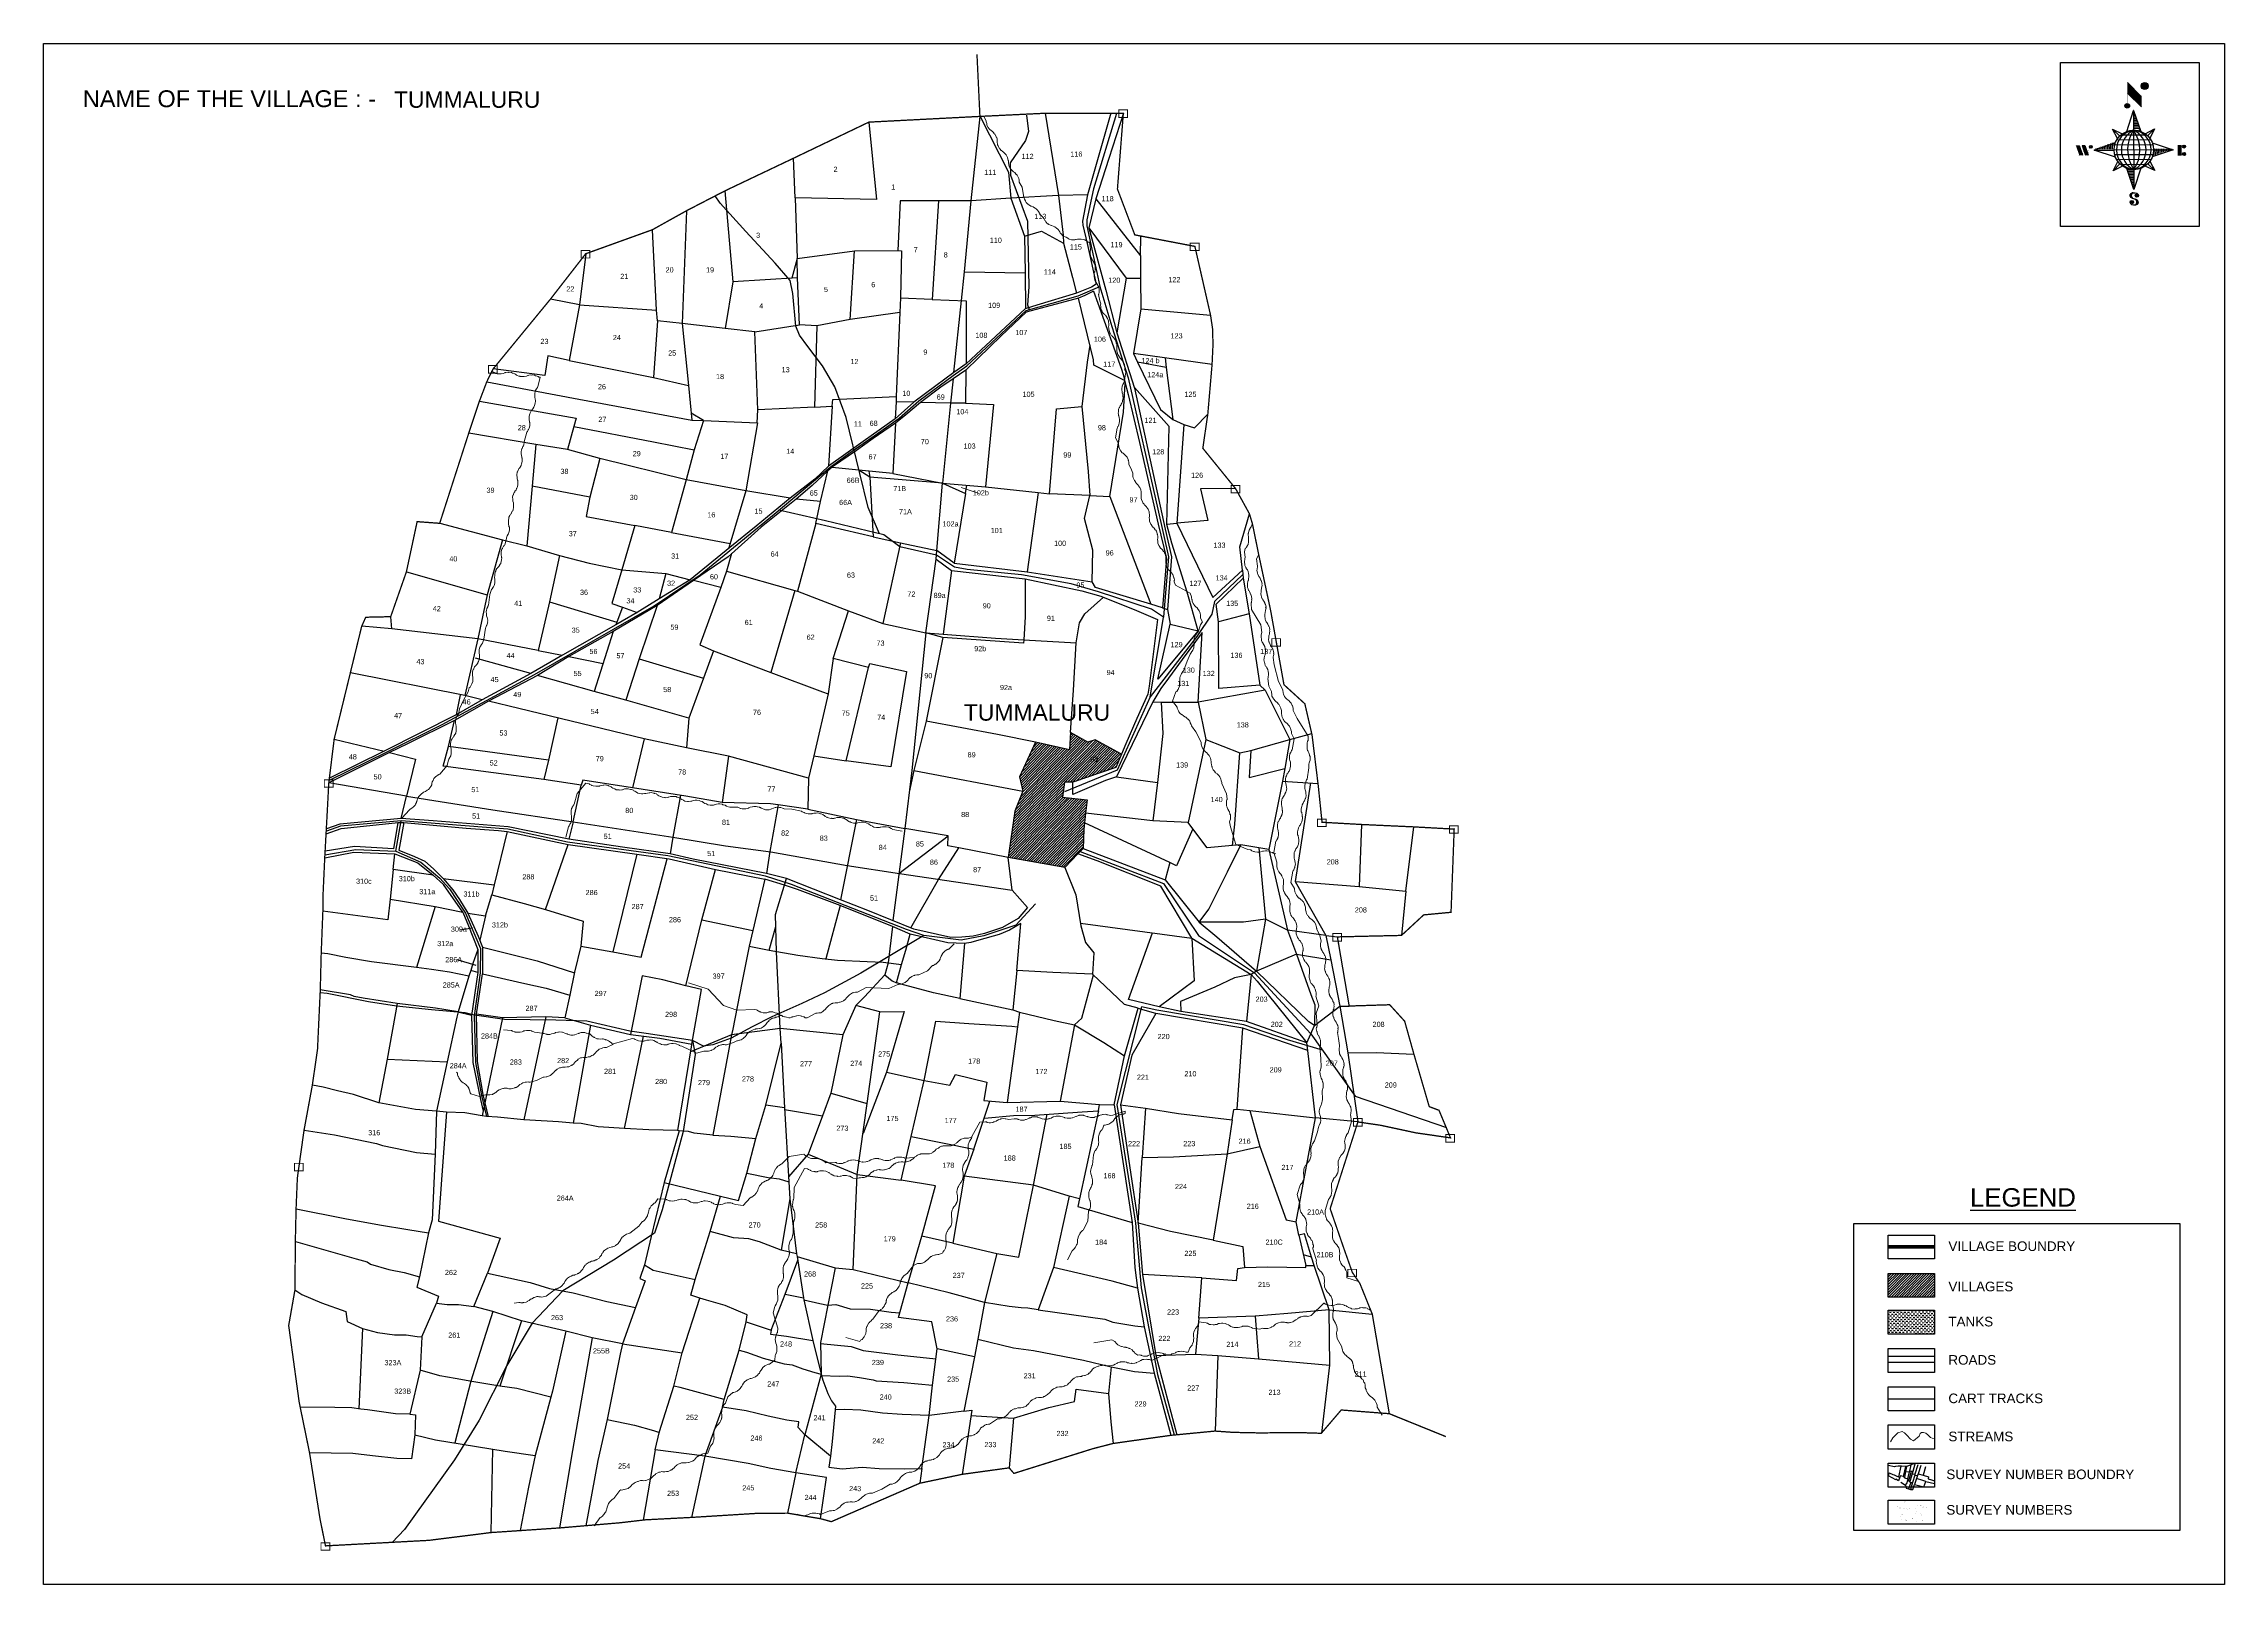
# Model space of a CAD drawing. Header units: inches. Extents: x 156 to 1336, y -394 to 439.
import ezdxf
from ezdxf.enums import TextEntityAlignment as Align

# ---------------------------------------------------------------- set-up
doc = ezdxf.new("R2010")
doc.units = ezdxf.units.IN
doc.header["$LTSCALE"] = 15
doc.header["$MEASUREMENT"] = 0
for name, color, linetype in [('AQUADUCT', 1, 'Continuous'), ('bord', 1, 'Continuous'), ('BOUNDARY', 5, 'Continuous'), ('chainage', 7, 'Continuous'), ('DIMENSION', 1, 'Continuous'), ('PLOT', 255, 'Continuous'), ('PLOT NO', 7, 'Continuous'), ('Profile2', 3, 'Continuous'), ('ROAD-CT', 50, 'Continuous'), ('ROADS', 2, 'Continuous'), ('STREAM', 130, 'Continuous'), ('STREAMS', 4, 'Continuous'), ('TANKS', 4, 'Continuous'), ('TEXT', 3, 'Continuous'), ('V', 6, 'Continuous'), ('VILLAGE', 30, 'Continuous'), ('VILLAGE BOUNDARY', 200, 'Continuous')]:
    doc.layers.add(name, color=color, linetype=linetype)
doc.styles.get("Standard").update_dxf_attribs({"font": 'arial.ttf'})
pattern_1 = [(267.297113149, (-8720374.938, 50637915.138), (10.5367255337, -0.497431438), [])]
pattern_2 = [(357.297113149, (-8720374.938, 50637915.138), (0.497431438, 10.5367255337), [])]

# ---------------------------------------------------------------- blocks, each defined once
blk = doc.blocks.new('*X3')
at = {"color": 0, "linetype": 'Continuous'}
for p, q in [((6321.6, 240.5), (6322.3, 241.2)), ((6321.6, 240.3), (6322.3, 241)), ((6321.6, 240.1), (6322.3, 240.8)), ((6321.6, 239.9), (6322.4, 240.7)), ((6321.6, 239.8), (6322.4, 240.6)), ((6321.6, 239.6), (6322.5, 240.5)), ((6321.6, 239.4), (6322.5, 240.3)), ((6321.6, 239.2), (6322.6, 240.2)), ((6321.7, 239.1), (6322.6, 240.1)), ((6321.8, 240.8), (6322.4, 241.4)), ((6321.8, 239), (6322.7, 240)), ((6321.8, 239), (6322.8, 239.9)), ((6321.9, 238.9), (6322.9, 239.8)), ((6322, 238.8), (6323, 239.7)), ((6322.1, 241.3), (6322.4, 241.6)), ((6322.1, 238.7), (6323.1, 239.6)), ((6322.2, 238.6), (6323.1, 239.6)), ((6322.3, 238.5), (6323.2, 239.5)), ((6322.4, 238.5), (6323.3, 239.4)), ((6322.5, 238.4), (6323.4, 239.3)), ((6322.7, 238.4), (6323.6, 239.3)), ((6322.8, 238.3), (6323.7, 239.2)), ((6322.9, 238.3), (6323.8, 239.1)), ((6323.1, 238.2), (6323.9, 239.1)), ((6323.2, 238.2), (6324, 239)), ((6323.3, 238.2), (6324.2, 239)), ((6323.5, 238.1), (6324.3, 238.9)), ((6323.7, 238.1), (6324.4, 238.9)), ((6323.8, 238.1), (6324.6, 238.8)), ((6324.1, 238.2), (6324.7, 238.8)), ((6324.3, 238.3), (6324.9, 238.8)), ((6324.6, 238.3), (6325.1, 238.8)), ((6324.8, 238.4), (6325.2, 238.8)), ((6325.1, 238.5), (6325.4, 238.8)), ((6325.4, 238.6), (6325.6, 238.8))]:
    blk.add_line(p, q, dxfattribs=at)
blk = doc.blocks.new('*X2')
at = {"color": 0, "linetype": 'Continuous'}
for p, q in [((6324.4, 240.3), (6324.5, 240.4)), ((6324.6, 240.3), (6324.8, 240.5)), ((6324.7, 240.2), (6325, 240.5)), ((6324.8, 240.2), (6325.2, 240.6)), ((6325, 240.1), (6325.5, 240.6)), ((6325.1, 240.1), (6325.6, 240.6)), ((6325.2, 240), (6325.8, 240.6)), ((6325.3, 240), (6326, 240.6)), ((6325.4, 239.9), (6326.1, 240.6)), ((6325.5, 239.8), (6326.2, 240.5)), ((6325.6, 239.8), (6326.3, 240.5)), ((6325.7, 239.7), (6326.5, 240.4)), ((6325.9, 239.6), (6326.6, 240.3)), ((6326, 239.5), (6326.7, 240.3)), ((6326, 239.4), (6326.8, 240.2)), ((6326.1, 239.3), (6327, 240.2)), ((6326.2, 239.3), (6327.1, 240.1)), ((6326.3, 239.2), (6327.1, 240)), ((6326.4, 239.1), (6327.2, 239.9)), ((6326.5, 239), (6327.3, 239.8)), ((6326.5, 238.9), (6327.4, 239.7)), ((6326.6, 238.8), (6327.5, 239.6)), ((6326.7, 238.7), (6327.5, 239.5)), ((6326.8, 238.6), (6327.6, 239.4)), ((6326.8, 238.5), (6327.7, 239.3)), ((6326.8, 236.5), (6327.4, 237)), ((6326.9, 238.3), (6327.8, 239.2)), ((6326.9, 238.2), (6327.9, 239.1)), ((6326.9, 236.8), (6327.6, 237.4)), ((6327, 238.1), (6327.8, 239)), ((6327, 237.9), (6327.8, 238.8)), ((6327, 237.8), (6327.8, 238.6)), ((6327, 237.6), (6327.8, 238.4)), ((6327, 237.4), (6327.8, 238.2)), ((6327, 237.3), (6327.8, 238)), ((6327, 237.1), (6327.8, 237.9))]:
    blk.add_line(p, q, dxfattribs=at)
blk = doc.blocks.new('H')
at = {"layer": 'bord', "extrusion": (0.000427885, 0.004792, 0.999988)}
h = blk.add_hatch(dxfattribs=at)
h.set_pattern_fill('LINE', color=8, scale=84.387686, angle=-2.7029, style=0)
h.set_pattern_definition(pattern_2)
h.paths.add_polyline_path([(-492, 786, -0.090992), (-448, 775), (-486, 912)])
h = blk.add_hatch(dxfattribs=at)
h.set_pattern_fill('LINE', color=8, scale=84.387686, angle=-92.7029, style=0)
h.set_pattern_definition(pattern_1)
h.paths.add_polyline_path([(-625, 665, -0.090992), (-615, 710), (-751, 671)])
h = blk.add_hatch(dxfattribs=at)
h.set_pattern_fill('LINE', color=8, scale=84.387686, angle=-92.7029, style=0)
h.set_pattern_definition(pattern_1)
h.paths.add_polyline_path([(-246, 647), (-372, 653, -0.090992), (-382, 609)])
h = blk.add_hatch(dxfattribs=at)
h.set_pattern_fill('LINE', color=8, scale=84.387686, angle=-2.7029, style=0)
h.set_pattern_definition(pattern_2)
h.paths.add_polyline_path([(-504, 533, -0.090992), (-549, 543), (-510, 406)])
for p, q in [((-519, 1020, -1217), (-435, 927, -1216)), ((-516, 1087, -1217), (-432, 994, -1217)), ((-538, 774, -1216), (-487, 906, -1216)), ((-487, 906, -1216), (-493, 780, -1216)), ((-487, 906, -1216), (-448, 769, -1216)), ((-865, 701, -1215), (-847, 638, -1215)), ((-752, 665, -1215), (-615, 704, -1215)), ((-627, 794, -1216), (-567, 760, -1216)), ((-627, 794, -1216), (-584, 747, -1215)), ((-599, 731, -1215), (-627, 794, -1216)), ((-421, 753, -1216), (-359, 781, -1216)), ((-359, 781, -1216), (-405, 739, -1216)), ((-359, 781, -1216), (-392, 721, -1215)), ((-847, 700, -1215), (-829, 637, -1215)), ((-829, 699, -1215), (-811, 636, -1215)), ((-829, 699, -1215), (-811, 698, -1215)), ((-811, 698, -1215), (-794, 635, -1215)), ((-752, 665, -1215), (-625, 659, -1215)), ((-619, 614, -1215), (-752, 665, -1215)), ((-639, 526, -1214), (-606, 585, -1215)), ((-639, 526, -1214), (-593, 568, -1215)), ((-399, 576, -1215), (-371, 513, -1214)), ((-246, 641, -1215), (-383, 603, -1215)), ((-379, 693, -1215), (-246, 641, -1215)), ((-373, 647, -1215), (-246, 641, -1215)), ((-213, 669, -1215), (-217, 601, -1215)), ((-197, 600, -1215), (-194, 668, -1215)), ((-577, 553, -1215), (-639, 526, -1214)), ((-511, 400, -1214), (-549, 537, -1214)), ((-460, 533, -1215), (-511, 400, -1214)), ((-505, 527, -1214), (-511, 400, -1214)), ((-371, 513, -1214), (-431, 546, -1215)), ((-371, 513, -1214), (-414, 560, -1215))]:
    blk.add_line(p, q, dxfattribs=at)
at = {"layer": 'bord', "color": 8, "linetype": 'ByBlock', "extrusion": (0.000427885, 0.004792, 0.999988)}
for p, q in [((-386, 711, -1215), (-605, 722, -1215)), ((-411, 744, -1216), (-578, 752, -1216)), ((-493, 780, -1216), (-505, 527, -1214)), ((-373, 647, -1215), (-625, 659, -1215)), ((-378, 616, -1215), (-623, 628, -1215)), ((-375, 679, -1215), (-620, 691, -1215)), ((-392, 585, -1215), (-611, 595, -1215)), ((-420, 555, -1215), (-587, 562, -1215))]:
    blk.add_line(p, q, dxfattribs=at)
at = {"layer": 'bord', "extrusion": (0.000427885, 0.004792, 0.999988), "elevation": -1212}
for points in [[(-522, 960, 1.61, 1.61, 0), (-516, 1093, 1.61, 1.61, 0)], [(-434, 933, 1.61, 1.61, 0), (-428, 1066, 1.61, 1.61, 0)], [(-870, 707, 0.642, 0.642, 0), (-846, 706, 0.642, 0.642, 0)], [(-829, 643, 0.642, 0.642, 0), (-855, 644, 0.642, 0.642, 0)], [(-829, 643, 0.642, 0.642, 0), (-821, 678, 0.642, 0.642, 0)], [(-811, 642, 0.642, 0.642, 0), (-784, 641, 0.642, 0.642, 0)], [(-793, 641, 0.642, 0.642, 0), (-782, 694, 0.642, 0.642, 0)], [(-177, 605, 0.706, 0.706, 0), (-226, 607, 0.706, 0.706, 0)], [(-223, 676, 0.706, 0.706, 0), (-174, 673, 0.706, 0.706, 0)]]:
    blk.add_lwpolyline(points, format="xyseb", dxfattribs=at)
for points in [[(-414, 1073, 22.3, 22.3, 1), (-398, 1058, 22.3, 22.3, 1)], [(-530, 950, 14.8, 14.8, 1), (-520, 939, 14.8, 14.8, 1)], [(-776, 697, 8.9, 8.9, 1), (-769, 690, 8.9, 8.9, 1)], [(-180, 618, 9.79, 9.79, 1), (-173, 611, 9.79, 9.79, 1)], [(-178, 667, 9.79, 9.79, 1), (-171, 660, 9.79, 9.79, 1)], [(-525, 322, 11.1, 11.1, 1), (-533, 329, 11.1, 11.1, 1)], [(-490, 362, 11.1, 11.1, 1), (-498, 369, 11.1, 11.1, 1)]]:
    blk.add_lwpolyline(points, format="xyseb", close=True, dxfattribs=at)
at = {"layer": 'bord', "extrusion": (0.000427885, 0.004792, 0.999988), "const_width": 0.706, "elevation": -1212}
blk.add_lwpolyline([(-195, 645), (-185, 644)], dxfattribs=at)
at = {"layer": 'bord', "extrusion": (0.000427885, 0.004792, 0.999988), "elevation": -1212}
for points in [[(-537, 317), (-531, 310), (-520, 307), (-505, 307), (-494, 310), (-486, 318), (-487, 326), (-491, 333), (-494, 336), (-503, 341), (-522, 347), (-530, 352), (-534, 355), (-537, 363), (-537, 373), (-530, 381), (-520, 384), (-504, 384), (-493, 380), (-487, 373)], [(-522, 348), (-526, 354), (-528, 361), (-528, 371), (-526, 375), (-521, 381), (-515, 384)], [(-505, 307), (-499, 312), (-497, 319), (-497, 327), (-501, 335), (-509, 343)]]:
    blk.add_lwpolyline(points, dxfattribs=at)
at = {"layer": 'bord', "extrusion": (0.000427885, 0.004792, 0.999988)}
for centre, radius in [((-406, 1065, -1212), 22.3), ((-525, 944, -1212), 14.8), ((-498, 659, -1212), 127), ((-773, 694, -1212), 8.9), ((-177, 615, -1212), 9.79), ((-174, 663, -1212), 9.79), ((-529, 325, -1212), 11.1), ((-494, 365, -1212), 11.1)]:
    blk.add_circle(centre, radius, dxfattribs=at)
at = {"layer": 'bord', "color": 8, "linetype": 'ByBlock', "extrusion": (0.000427885, 0.004792, 0.999988)}
for centre, radius, start, end in [((-482, 658, -1212), 128, 94.9254, 259.6691), ((-437, 656, -1212), 141, 113.2864, 241.308), ((-316, 651, -1212), 222, 142.5892, 212.0053), ((-560, 662, -1212), 141, 293.2864, 61.308), ((-681, 668, -1212), 222, 322.5892, 32.0053), ((-515, 660, -1212), 128, 274.9254, 79.6691)]:
    blk.add_arc(centre, radius, start, end, dxfattribs=at)
at = {"layer": 'bord', "extrusion": (0.000427885, 0.004792, 0.999988)}
for points in [[(-516, 1093, -1212), (-431, 1000, -1212), (-519, 1026, -1212), (-434, 933, -1212)], [(-864, 707, -1212), (-846, 706, -1212), (-846, 644, -1212), (-829, 643, -1212)], [(-829, 705, -1212), (-811, 704, -1212), (-811, 642, -1212), (-793, 641, -1212)], [(-193, 674, -1212), (-197, 606, -1212), (-213, 675, -1212), (-216, 607, -1212)]]:
    blk.add_solid(points, dxfattribs=at)
at = {"layer": 'bord', "extrusion": (0.000427885, 0.004792, 0.999988), "xscale": 7.977342409717546, "yscale": 7.977342408231451, "zscale": 7.977342408476333, "rotation": 138.0840426661453}
for name, p in [('*X2', (38301, -31929, -1212)), ('*X3', (38314, -31951, -1212))]:
    blk.add_blockref(name, p, dxfattribs=at)

msp = doc.modelspace()

# ---------------------------------------------------------------- hatches: boundary and pattern name
at = {"layer": 'TANKS'}
h = msp.add_hatch(dxfattribs=at)
h.set_pattern_fill('DASH', color=5, scale=7.835776, angle=0.9117, style=0)
h.set_pattern_definition([(0.9117137, (-9098.8771, -66126.2333), (0.963762863, 0.99493306), [0.979471962, -0.979471962])])
h.paths.add_polyline_path([(1153.7, -245.7), (1178.7, -245.7), (1178.7, -258.6), (1153.7, -258.6)])
at = {"layer": 'VILLAGE'}
h = msp.add_hatch(dxfattribs=at)
h.set_pattern_fill('ANSI31', color=256, scale=7.83578, angle=0.794681, style=0)
h.paths.add_polyline_path([(707.9, 39.8), (712.4, 39.8), (735.8, 47.9), (738.8, 55.1), (724.5, 62.7), (720.5, 61.6), (711.2, 66.8), (710.6, 57.3), (692.2, 61.6), (683.7, 42.8), (685.5, 35.1), (681.1, 24.2), (677.5, -0.8), (708.2, -6.3), (715.1, 1.2), (718, 4.1), (718.4, 14.5), (719.4, 23.1), (720.2, 30.3), (706.8, 31.8)])
h.paths.add_polyline_path([(721.1, 50.2), (726.9, 50.2), (726.9, 54.5), (721.1, 54.5)], flags=24)
h = msp.add_hatch(dxfattribs=at)
h.set_pattern_fill('ANSI31', color=256, scale=7.835776, angle=0.7947, style=0)
h.set_pattern_definition([(45.7946809, (-9098.8771, -66126.2333), (-0.702130443, 0.682918858), [])])
h.paths.add_polyline_path([(1153.7, -225.8), (1178.7, -225.8), (1178.7, -238.7), (1153.7, -238.7)])

# ---------------------------------------------------------------- linework, layer by layer
at = {"layer": 'BOUNDARY', "const_width": 0.713}
msp.add_lwpolyline([(602.1, 396.9), (662.3, 400), (697.5, 401.7), (739.8, 401.7), (736.6, 360.7), (746, 335.9), (749.2, 335.3), (778.5, 329.7), (787, 292.4), (788.1, 285), (788.3, 276.3), (787.8, 265.8), (785.5, 239), (782.8, 220.5), (800.5, 198.7), (808, 185.1), (809.6, 179.8), (813.2, 162.2), (819.5, 132.7), (826.7, 92.6), (838, 82.3), (841.9, 65.4), (845.3, 37.6), (847.3, 18.2), (868.6, 17), (897, 15.7), (918.8, 14.5), (917.1, -30.5), (902.3, -31.9), (890.3, -43), (855.6, -43.8), (862, -81.2), (883.9, -80.5), (892, -89.4), (897, -107.2), (905.3, -135.6), (910.6, -137.6), (916.8, -152.5), (898.1, -149.8), (879, -145.7), (866.7, -143.9), (851.7, -190.8), (859, -212), (863.7, -225.3), (867.8, -231.3), (874.5, -247.9), (883.7, -301.7), (914.3, -314.1), (883.7, -301.7), (857.7, -299.7), (846.9, -312.3), (834.3, -311.9), (813.6, -312.1), (799.2, -311.8), (789.4, -311.1), (768.7, -313.1), (765.5, -313.4), (734.3, -317.8), (723.4, -320.6), (680.6, -334), (678, -331), (652.6, -334.5), (629.7, -339.3), (581.8, -360.1), (576, -358.5), (558.1, -355.5), (541.7, -355.6), (506.2, -357.8), (481.2, -359.1), (467.5, -360.7), (434.7, -363.5), (397.6, -366), (364.2, -370.2), (308.1, -373.2), (305.1, -358.3), (299.5, -322.9), (293.9, -295.6), (288.2, -254), (291.6, -234.7), (291.8, -208.6), (292.2, -190.9), (292.9, -174.1), (296.5, -148.4), (301, -124), (303.8, -104.6), (305.3, -72.4), (305.8, -52.6), (306.7, -29.8), (306.8, -20.7), (307.7, -1.1), (309, 22.6), (309.9, 39.5), (312.8, 63.1), (327.7, 124.2), (329.9, 129.1), (343.4, 129.4), (351.9, 153.7), (357.7, 180.8), (369.9, 179.9), (385.6, 228.6), (391.4, 246), (395.4, 256.5), (398.8, 263.4), (429.7, 301), (448.9, 325.7), (485, 338.7), (503.5, 349), (524.2, 359.7), (561.4, 377.4), (602.1, 396.9)], dxfattribs=at)
at = {"layer": 'DIMENSION', "color": 2}
for points in [[(387.6, -39), (380.8, -40.1)], [(389.7, -59.3), (379.3, -56.2)]]:
    msp.add_lwpolyline(points, dxfattribs=at)
at = {"layer": 'PLOT', "const_width": 0.713}
msp.add_lwpolyline([(660.6, 433.6), (662.2, 400)], dxfattribs=at)
at = {"layer": 'PLOT'}
for points in [[(733, 401.7), (720.4, 357.5), (717.7, 343.3), (717.9, 341.1), (720.2, 331.2), (725.1, 309.3), (722.5, 307.6), (714.5, 304.3), (693, 297.9), (686.7, 296), (654.8, 266.1), (648, 261.4), (638.4, 254.2), (626.5, 245.4), (616.4, 236.4), (599, 224.2), (580.2, 210.8), (572.9, 203.7), (559.6, 193.5), (541.2, 178.4), (526.9, 166.9), (505.5, 149.4), (488.7, 139.1), (476.7, 131.6), (465.2, 125), (436.4, 108.6), (419.2, 98.6), (392.9, 84.4), (378.8, 76.3), (339.9, 56.7), (310.2, 42.1)], [(697.5, 401.7), (704.7, 357.3), (707.2, 335.7), (707.5, 331.4), (712.2, 312.9), (714.5, 304.3)], [(739.8, 401.7), (731.9, 377.2), (724.9, 355.4), (721.2, 339.8), (730.4, 306), (736.2, 282.9), (745.9, 253), (762.5, 176.8), (765.8, 161.8), (763.7, 133.2), (765.2, 125.4), (780.3, 121.8), (774.3, 142.6), (766, 169.2), (763.3, 179.2), (764.6, 232.3), (745.8, 253.3)], [(602.1, 396.9), (606.2, 355), (562.3, 356), (561.4, 377.4)], [(648, 261.4), (652.2, 300.4), (653.8, 315.9), (657.5, 354.3), (662.3, 400)], [(662.3, 400), (677.6, 369.8), (679, 355.7), (686.4, 335.3), (686.6, 315.4), (686.8, 296.1)], [(524.2, 359.7), (528.5, 310.5), (524.3, 285.3), (501.1, 287.9), (487.8, 289.4), (487.3, 295.2), (485, 338.7)], [(562.3, 356), (563.3, 323.1), (594.4, 327.2), (617.8, 327.5)], [(720.4, 357.5), (704.7, 357.3), (679, 355.7), (657.5, 354.3), (639.7, 354.3), (619, 354.3), (617.8, 327.5), (619.8, 327.2), (619.2, 301.9), (618.8, 294), (616.8, 248.5), (616.8, 245.6), (616.4, 236.4)], [(639.7, 354.3), (636.4, 300.9), (619.2, 301.7)], [(724.9, 355.4), (749, 324.6), (749.2, 335.3)], [(503.5, 349), (501.1, 287.9), (504.5, 254.5)], [(686.4, 335.3), (695.6, 338), (707.5, 331.4)], [(721.2, 339.8), (741.3, 312.5), (749, 312.5)], [(448.9, 325.7), (445.6, 298.1), (429.8, 301.1)], [(563.3, 323.1), (560.5, 312.5)], [(592, 290.1), (573.9, 286.8), (564.6, 287.2), (563.5, 312.7), (563.3, 323.1)], [(618.8, 294), (592, 290.1), (594.4, 327.2)], [(749, 324.6), (749, 312.6), (749.2, 296), (745.3, 271.8), (747.4, 267), (759.9, 241.4), (766.6, 236), (772.6, 233.4), (778.3, 231.5), (785.5, 239)], [(563.5, 312.7), (528.5, 310.5)], [(653.8, 315.9), (686.6, 315.4)], [(741.3, 312.5), (736.2, 282.9)], [(723.7, 305.4), (718.9, 303.1), (715.5, 301.7), (698, 297), (687.3, 294.1), (673.7, 281.3), (661.3, 269.2), (654.5, 262.8), (647.8, 258.1), (641, 253.5), (630.1, 245.2), (622.1, 238.6), (616.5, 234.1), (604.5, 225.8), (595.4, 219.3), (582.5, 210.4), (579.7, 208.1), (571.5, 200.4), (562.7, 193), (543.9, 177.8), (525.9, 161.8), (507.3, 148.9), (487.6, 135.4), (463.8, 121.4), (439.7, 107.9), (422.8, 97.6), (396.3, 83.7), (377.9, 73.3), (352.5, 60.7), (342.8, 56), (309.9, 39.5)], [(445.6, 298.1), (439.9, 268), (485.6, 258.7)], [(445.6, 298.1), (487.3, 295.2)], [(636.4, 300.9), (654.7, 300.3), (654.8, 266.1)], [(723.7, 305.4), (726, 298.9), (738.8, 263.2), (740.3, 258.6), (740.4, 257.1), (723.9, 265.4), (723.6, 268.3), (715.5, 301.7)], [(749.2, 296), (787, 292.4)], [(487.8, 289.4), (485.6, 258.7), (504.5, 254.5)], [(512.6, 235.5), (541.7, 234.2), (542.1, 241.2), (540.4, 283.5), (524.3, 285.3)], [(540.4, 283.5), (564.6, 287.2)], [(573.9, 286.8), (572.7, 242.7), (582.2, 243.3), (582.6, 246.9), (616.8, 248.5)], [(721.6, 276.3), (720.2, 267), (717.3, 243.1), (720.7, 207.9), (721.7, 194.9)], [(787.8, 265.8), (745.3, 271.8)], [(439.9, 268), (428.4, 270.5), (426.8, 259.9), (398.8, 263.4)], [(654.5, 262.8), (654.4, 244.8), (669.6, 244.2), (665.3, 199.6), (693.7, 196.5), (699.8, 195.9), (703.7, 241.9), (717.3, 243.1)], [(762.9, 264.2), (747.4, 267)], [(762.5, 269.4), (762.9, 264.2), (766.6, 236)], [(395.4, 256.5), (445.2, 247.1), (506.3, 235.7)], [(504.5, 254.5), (506.3, 235.7), (512.6, 235.5), (506, 239.4)], [(647.8, 258.1), (646.2, 244.8), (641.9, 201.7), (665.3, 199.6)], [(761, 134.1), (754.7, 136.2), (724.7, 145.1), (722.9, 148.3), (723.3, 165.4), (718.8, 182.5), (721.7, 194.9), (732.4, 194.4), (739.9, 240), (740.8, 255.6)], [(740.4, 257.1), (742.4, 249.6), (748.5, 223.7), (758.7, 179.5), (763.2, 160.8), (761, 134.1), (763.7, 133.2)], [(391.4, 246), (443.7, 236.8), (442.5, 232.2), (485.6, 224), (507.5, 219.7)], [(572.7, 242.7), (542.1, 241.2)], [(582.2, 243.3), (580.2, 210.8)], [(626.5, 245.4), (616.8, 245.6)], [(654.4, 244.8), (646.2, 244.8), (630.1, 245.2)], [(503.2, 203.4), (456.5, 214.9), (439, 219.8), (421.9, 222.5), (385.6, 228.6)], [(442.5, 232.2), (439, 219.8)], [(512.6, 235.5), (507.5, 219.7), (503.2, 203.4), (495.4, 174.9), (475.4, 178.7), (468.4, 154.7), (463.1, 136.6), (468.8, 134.6), (465.2, 125)], [(541.8, 234.2), (535.6, 197.4), (526.4, 166.6)], [(616.5, 234.1), (615, 206.9), (596.6, 208.6)], [(772.6, 233.4), (768.7, 179.8), (763.3, 179.2)], [(421.9, 222.5), (420, 200), (417, 167.8)], [(456.5, 214.9), (451.2, 194.1), (449.1, 183.6), (475.4, 178.7)], [(535.6, 197.4), (503.2, 203.4)], [(602.1, 208.1), (602.6, 204.9), (604.4, 172.6), (573.4, 179.8), (576, 191.7), (580, 208.3)], [(641.9, 201.7), (602.6, 204.9), (596.6, 208.6), (582.2, 210.1)], [(604.4, 172.6), (619.2, 169.4), (638.9, 165.2), (641.9, 201.6)], [(615, 206.9), (641.9, 201.7)], [(641.9, 201.7), (654.4, 196.1), (655.2, 200.5)], [(451.2, 194.1), (420, 200)], [(559.6, 193.5), (535.6, 197.4)], [(576, 191.7), (562.7, 193)], [(654.4, 196.1), (648.3, 158.3), (638.9, 165.2)], [(693.7, 196.5), (687.7, 153.7)], [(721.7, 194.9), (699.8, 195.9)], [(732.4, 194.4), (754.7, 136.2)], [(800.5, 198.7), (781.6, 198.5), (785.5, 181.4), (768.7, 180)], [(369.9, 179.9), (403.8, 170.9), (417, 167.8), (434.7, 162.5), (450.7, 158.4), (468.4, 154.7)], [(573.4, 179.8), (563.5, 143.2)], [(768.7, 180), (788.3, 139.7), (804.2, 154.5), (802.9, 167.2), (808, 185.1)], [(403.8, 170.9), (395.6, 141.2), (390.6, 117.5), (383.5, 86.7), (321.6, 99)], [(495.4, 174.9), (527.1, 168.9)], [(619.2, 169.4), (609.6, 125.7)], [(351.9, 153.7), (395.6, 141.2)], [(434.7, 162.5), (429.4, 137.5), (423.1, 111.1), (436.1, 108.5)], [(468.4, 154.7), (492.3, 152.7), (505.5, 149.4)], [(525.1, 154), (522.1, 145.2), (507.3, 148.9)], [(527.8, 163.5), (525.1, 154.1), (562, 143.6), (563.5, 143.2), (591.1, 132.6), (609.6, 125.7), (633, 120.6), (638.5, 160.5), (638.9, 165.2)], [(638.5, 160.5), (646.9, 154.4), (686.6, 149.8), (717.4, 143.3), (727.7, 140.5), (747, 132.8), (758.3, 127.9), (753.7, 91.9), (753, 87.4), (747.1, 74.4), (741.1, 60.6), (738.8, 55.1), (724.5, 62.7), (720.5, 61.6), (711.2, 66.8), (712.8, 89.7), (714.2, 115.2), (716, 126), (718.9, 131), (729, 140)], [(646.9, 154.4), (642.4, 120)], [(648.3, 158.3), (687.7, 153.7), (722.9, 148.3)], [(804.2, 154.5), (804.6, 150.2), (807.8, 131), (813.6, 92.4), (816.5, 89.6), (829.8, 63), (841.7, 66.3)], [(522.1, 145.2), (510.6, 114.1), (518.1, 111), (512.7, 96.1), (504.7, 74.5), (470.7, 84.3)], [(492.3, 152.7), (488.7, 139.1)], [(562, 143.6), (549, 99.2)], [(686.6, 149.8), (686.6, 129.3), (685.9, 116.9), (685.7, 115), (642.1, 118.1), (633, 120.6)], [(813.6, 92.4), (791.5, 90.5), (791.3, 126.7), (790.1, 136.1), (804.6, 150.2)], [(487.6, 135.4), (477.8, 106.6), (470.7, 84.3), (453.4, 89), (422.8, 97.6)], [(429.4, 137.5), (465.8, 126.5)], [(468.8, 134.6), (476.7, 131.6)], [(518.1, 111), (549, 99.2), (577.1, 88.8), (580.1, 87.7), (572.4, 54.1), (589.9, 51.5), (601.9, 101.9), (582.8, 106.7), (591.1, 132.6)], [(807.8, 131), (791.3, 126.7)], [(344, 122.9), (327.7, 124.2)], [(390.6, 117.5), (344, 122.9), (343.4, 129.4)], [(463.8, 121.4), (453.4, 89)], [(633, 120.6), (625.3, 46.2), (621.6, 14.9)], [(642.1, 118.1), (633.1, 72.9), (626.5, 46.2), (623.9, 34.4)], [(633, 120.6), (642.4, 120), (670.7, 117.8), (685.9, 116.9), (714.2, 115.2)], [(780.2, 83.2), (782.5, 120.8), (771.7, 106.3), (764.2, 96.2), (760.1, 90.5), (755.8, 83.4), (736.1, 42.7), (730.2, 40.8), (712.4, 33.2), (712.4, 39.8), (707.9, 39.8), (706.8, 31.8), (720.2, 30.3), (719.4, 23.1), (718.4, 14.5), (718, 4.1), (715.1, 1.2), (708.2, -6.3), (677.5, -0.8)], [(780.3, 121.8), (758.5, 95.6), (765.2, 125.4)], [(419.2, 98.6), (389.3, 107)], [(423.1, 111.1), (390.6, 117.5)], [(439.7, 107.9), (458.3, 104.1)], [(477.8, 106.6), (512.7, 96.1)], [(582.8, 106.7), (580.1, 87.7)], [(601.9, 101.9), (602.7, 104.1), (622.4, 99.7), (614, 48.1), (589.9, 51.5)], [(381, 87.2), (378.8, 76.3)], [(392.9, 84.4), (383.5, 86.7)], [(569.4, 42.1), (526.1, 53.9), (503.5, 58.5), (480.6, 63.4), (412.8, 79.8), (396.3, 83.7)], [(755.8, 83.4), (760.2, 83.2), (780.2, 83.2)], [(760.2, 83.2), (761.2, 66.2), (758.3, 39.7)], [(816.5, 89.6), (780.2, 83.2), (784.4, 62.9), (802.9, 55.8)], [(569, 25.2), (553, 27.6), (548.9, 28.2), (522.8, 28.9), (503, 32.4), (474.3, 36.9), (447.3, 40.9), (446.5, 38.3), (426.3, 41.3), (371.7, 48.5), (374.7, 59.2), (377.9, 73.3)], [(433.8, 74.7), (428.8, 51.7), (426.3, 41.3)], [(504.7, 74.5), (503.5, 58.5)], [(711.2, 66.8), (710.6, 57.3), (692.2, 61.6), (671.8, 65.6), (633.1, 72.9)], [(312.8, 63.1), (339.9, 56.7)], [(428.8, 51.7), (374.7, 59.2)], [(480.6, 63.4), (474.3, 36.9)], [(692.2, 61.6), (683.7, 42.8), (685.5, 35.1), (681.1, 24.2), (677.5, -0.8), (650.7, 4.3), (644.9, 5.4), (645, 10.8), (621.6, 14.9)], [(784.4, 62.9), (774.9, 18.1)], [(829.8, 63), (827.1, 47.3), (825.9, 40.5), (818.6, 3.5), (803.4, 6), (798.9, 5.6), (800.2, 17.1), (802.9, 55.8), (808.8, 57.1), (829.8, 63)], [(342.8, 56), (356.9, 52.4), (352, 32.3), (309.9, 39.5)], [(526.1, 53.9), (522.8, 28.9)], [(572.4, 54.1), (569.4, 42.1), (569, 25.2), (595.5, 19.7), (621.6, 14.9)], [(738.8, 55.1), (735.8, 47.9), (712.4, 39.8)], [(808.8, 57.1), (807.8, 42.4), (827.1, 47.3)], [(352, 32.3), (398.6, 25), (442.2, 18.4), (446.5, 38.3)], [(626.5, 46.2), (685.5, 35.1)], [(736.1, 42.7), (758.3, 39.7), (755.7, 19)], [(825.9, 40.5), (845.1, 39.2)], [(841.1, 39.5), (834, -5.8), (832.7, -13.8), (867.4, -16.6), (892.6, -19), (897, 15.7)], [(679.7, -18.5), (687.9, -27.9), (682.9, -33.8), (674.5, -38.8), (664.6, -41.9), (658.5, -43.4), (652.5, -43.9), (646.4, -44.1), (626.5, -39.6), (601.6, -29.5), (586.7, -23.8), (557.5, -12.2), (546.7, -9.6), (507, -1.8), (494.6, 1.2), (468.9, 4.8), (439.8, 9), (406.9, 15.7), (366.3, 19), (349, 20.2), (352, 32.3)], [(500.2, 32.9), (496, 10.1), (494.6, 1.2)], [(553, 27.6), (548.5, 2.3), (546.7, -9.6)], [(347.3, 18), (344.9, 3.9), (323.9, 5.1), (307.9, 2.6)], [(308.4, 12), (316.6, 14.8), (345.9, 17.9), (347.3, 18), (350.5, 18.1), (384.2, 15), (401.8, 13.7), (406.4, 13.2), (439.4, 6.2), (476.5, 1), (494, -1.6), (519.1, -7.3), (545.9, -12.6), (539.3, -40.3), (537.3, -48.8), (533.3, -68.6), (528.5, -93.7), (527.8, -96.7), (517.6, -151), (527.5, -151.5), (540.9, -152.9)], [(349, 20.2), (315.8, 17.2), (308.6, 14.7)], [(350.5, 18.1), (347.8, 3.1), (356.2, -0.3), (361.8, -2.9), (366.6, -6.9), (371.7, -12.2), (399.3, -15.7)], [(406.4, 13.2), (399.3, -15.7), (398.2, -21.1), (415.7, -25.8), (427.1, -29), (439.4, 6.2)], [(442.2, 18.4), (439.8, 9)], [(442.2, 18.4), (496, 10.1), (524.5, 5.4), (549, 2.2), (590.4, -5.2), (618.6, -9.6), (679.7, -18.5), (677.5, -0.8)], [(595.5, 19.7), (586.7, -23.8)], [(621.6, 14.9), (615, -35)], [(777.4, 14.7), (768.5, -5.3), (764.9, -3.6), (718.8, 17.9)], [(798.9, 5.6), (785.1, 4.3), (777.4, 14.7), (774.9, 18.1), (755.7, 19), (719.4, 23.1)], [(868.6, 17), (867.4, -16.6)], [(307.7, -1.1), (323.5, 2), (345.7, 1.1), (358, -3.7), (366.4, -10.5), (344.8, -7.4), (345.7, 1.1)], [(476.5, 1), (463.5, -51.8)], [(618.4, -9.6), (645, 10.8)], [(624.8, -38.9), (639.8, -12.7), (650.7, 4.3)], [(716.6, -36.3), (776.8, -44.5), (760.1, -16.3), (725.6, -2.7), (715.1, 1.2)], [(718, 4.1), (762.5, -12.9), (780.8, -35.8), (786, -28.8), (796.2, -8.7), (803.4, 6)], [(813.1, 4.4), (816.8, -34.2), (804.9, -35.8), (780.8, -35.8)], [(818.6, 3.5), (828.7, -40.1), (833.4, -53.1), (852.1, -56.2)], [(344.8, -7.4), (343.1, -23.4), (341.9, -34.5), (306.7, -29.8)], [(343.1, -23.4), (367.5, -27.4), (382.4, -30.5), (371.9, -15.5), (366.4, -10.5)], [(446.2, -48.8), (463.5, -51.8), (479, -54.7), (492.9, -1.5)], [(503.1, -70.3), (511.8, -34.6), (519.1, -7.3)], [(708.2, -6.3), (714.1, -21.1), (716.8, -37.8), (719.4, -46.8), (723.9, -52.5), (723.2, -63.9)], [(764.9, -3.6), (762.5, -12.9)], [(371.7, -12.2), (377, -18.3), (380.6, -23.5), (385.1, -31), (394.7, -32.5), (398.2, -21.1)], [(576, -358.5), (579.1, -336.2), (562.6, -333.6), (549.1, -331.3), (536.8, -328.6), (513.4, -324.6), (486.4, -321.2), (488.9, -311.4), (496.5, -286.8), (501.1, -268.8), (510.6, -239.2), (505.8, -237.6), (508.2, -229.1), (516.3, -203.2), (521.9, -184), (531.6, -186.3), (536.1, -171.6), (540.9, -152.9), (546.3, -134.8), (554.7, -101.3), (554.2, -93.3), (552.1, -51.8), (551.6, -31.7), (557.5, -12.2)], [(653.9, -47.3), (644.9, -47.1), (624.5, -42.3), (614.9, -38.1), (586.5, -26.8), (563.5, -18.1), (556.4, -15.9), (545.9, -12.6)], [(832.7, -13.8), (849.3, -43.1), (855.6, -43.8)], [(892.6, -19), (890.3, -43)], [(382.4, -30.5), (385.5, -37.8), (390.5, -50.7), (387.9, -58.2), (386.8, -61.9), (385.7, -65), (375.2, -62.9), (365.5, -61.4), (357.3, -60.4), (333, -57.3), (319.2, -54.9), (309.4, -52.9), (305.8, -52.6)], [(367.5, -27.4), (357.3, -60.4)], [(385.1, -31), (390.8, -43.4), (393.1, -49.4), (422.6, -56.8), (442.8, -63.2)], [(394.7, -32.5), (391.6, -45.5)], [(427.1, -29), (447.6, -35.3), (446.2, -48.8), (442.9, -62.8), (440.3, -75.4), (437.6, -87.5), (451.5, -91.6), (473.1, -96.6), (489.1, -98.6), (506.3, -101.8), (511.5, -72.2), (503.1, -70.3), (490.6, -67.1), (479.5, -64.9), (473.1, -96.6)], [(511.8, -34.6), (539.3, -40.3)], [(586.5, -26.8), (578.8, -55.6)], [(816.8, -34.2), (811.9, -62.4)], [(828.7, -40.1), (816.8, -34.2)], [(537.3, -48.8), (548.2, -51), (551.7, -38.1)], [(548.2, -51), (563.7, -53.7), (576.8, -55.4), (585.1, -56.3), (601.2, -57.1), (609.8, -57.5), (619.7, -58.7), (622.1, -50.9), (624.5, -42.3)], [(614.9, -38.1), (612.6, -57.9)], [(634.7, -302.7), (636.5, -286.3), (638.3, -272.2), (639.1, -266.6), (636.2, -252.1), (618.2, -249.7), (623.4, -231), (630.8, -205.6), (638.2, -178.5), (619.6, -175.3), (625, -151.8), (632.1, -121.5), (638.4, -89.3), (656.2, -90.7), (670.8, -91.6), (679.4, -92.1), (682.5, -92.4), (676.9, -133.3), (705.6, -132.6), (726.9, -134.4), (734.8, -134.7), (740.4, -108.1), (747.8, -82.4), (740.5, -80.3), (723.2, -63.9), (701.6, -63), (682.1, -61.9), (684.4, -36.5), (678.2, -40.2), (672.6, -42.5), (661.7, -45.5), (657.2, -46.8), (653.9, -47.3), (651.4, -77.1), (680, -83.3), (683.7, -84.5), (682.5, -92.4)], [(833.4, -53.1), (811.9, -62.4), (808.9, -64.1), (800, -65.9), (789.3, -71), (770.8, -78.7), (770.9, -84.1), (759.1, -81.6), (742.6, -77.7), (755.6, -41.6)], [(776.8, -44.5), (778.2, -67.6), (759.1, -81.6)], [(776.8, -44.5), (808.9, -64.1)], [(780.8, -35.8), (790.4, -43.7), (811.9, -62.4)], [(849.3, -43.1), (828.7, -40.1)], [(849.3, -43.1), (852.1, -56.2), (856.9, -81.3)], [(390.5, -50.7), (390.5, -63), (386.8, -61.9)], [(393.1, -49.4), (393, -63.7), (416, -69.1), (427.6, -71.6), (440.3, -75.4)], [(612.6, -57.9), (610.7, -64.3), (614.8, -67.5), (617.1, -68.6)], [(651.4, -77.1), (637.1, -74), (621.5, -70), (617.1, -68.6), (619.7, -58.7)], [(833.4, -53.1), (841.3, -74.9), (843.4, -80.5), (843.2, -91.8), (840.1, -89.7), (811.9, -62.4)], [(385.7, -65), (379.9, -84.3), (367.7, -82.4), (346.9, -79.9), (328.5, -76.9), (323.6, -76), (321.7, -75.2), (305.3, -72.4)], [(390.5, -63), (387.1, -86.3), (379.8, -84.6)], [(437.6, -87.5), (427.4, -87.1), (403.9, -87.6), (389.9, -85.6), (393, -63.7)], [(610.7, -64.3), (599.8, -76.3), (595.1, -81), (588.1, -96.8), (554.2, -93.3), (527.8, -96.7), (505.6, -106)], [(682.1, -61.9), (680, -83.3)], [(683.7, -84.5), (702.3, -89.1), (713.3, -91.4), (717.4, -87.7), (723.6, -64.3)], [(808.9, -64.1), (806.5, -89.6)], [(808.9, -64.1), (812.2, -67.7), (839.1, -101.1)], [(346.9, -79.9), (341.5, -109.9), (336.9, -133.6)], [(563, -215.2), (563.4, -216.7), (583.8, -222.8), (593.6, -223.7), (595.8, -172.3), (601.2, -133.9), (608.1, -84.4), (595.1, -81)], [(839.6, -105.2), (804.4, -93.2), (757.4, -85.3), (747.8, -82.5)], [(847.2, -312.3), (851.6, -275.5), (851.2, -245.5), (843, -221.6), (841.6, -217), (837.8, -204.5), (834.8, -205.2), (833.3, -198), (843.7, -141.6), (839.6, -105.2), (839.1, -101.1), (843.2, -91.8), (856.9, -81.3), (862, -81.2)], [(856.9, -81.3), (861.3, -106.6), (866.7, -143.9), (843.7, -141.6)], [(379.9, -84.3), (379.1, -87.2), (373.9, -111.3), (368.2, -138.1)], [(387.1, -86.3), (387.9, -111.8), (391.9, -131.8), (393.4, -138.1)], [(396.4, -141.1), (393.4, -129.1), (390.4, -111.2), (389.9, -85.6)], [(403.9, -87.6), (392.9, -140.6)], [(427.4, -87.1), (415.5, -142.8)], [(451.5, -91.6), (442.2, -144.6)], [(608.1, -84.4), (621.2, -84.1), (611.7, -116.9), (599, -150.1)], [(713.3, -91.4), (705.6, -132.6)], [(713.3, -91.4), (729.2, -100.9), (740.4, -108.1)], [(757.4, -85.3), (744.4, -107.7), (738.2, -134.7), (751.8, -136.5), (769.6, -139.3), (798.6, -142.7), (799.5, -137.2), (801.4, -137), (804.4, -93.2)], [(839.1, -101.1), (806.5, -89.6), (770.9, -84.1)], [(469.9, -147.5), (480.2, -97.5)], [(506.2, -102.1), (498.6, -148.5)], [(554.7, -101.3), (556.4, -136.3), (546.3, -134.8)], [(588.1, -96.8), (581.5, -128.4), (577, -140.5), (569.2, -161.3), (558.7, -173.5)], [(341.5, -109.9), (373.9, -111.3)], [(611.7, -116.9), (632.1, -121.5), (646, -124), (648.9, -118.3), (666, -122.3), (664.4, -132.3), (676.9, -133.3)], [(861.3, -106.6), (876.6, -106.3), (897, -107.2)], [(499.5, -148.7), (498.6, -148.5), (483.1, -148.2), (469.9, -147.5), (455.7, -146.5), (446.5, -144.8), (442.2, -144.6), (434.1, -143.8), (418.7, -143), (415.5, -142.8), (401.2, -141.3), (395.3, -141), (392.9, -140.6), (383.5, -139), (373.6, -138.6), (368.2, -138.1), (356.8, -137.1), (336.9, -133.6), (323.2, -129.1), (314.7, -127), (306.8, -125.1), (301, -124)], [(581.5, -128.4), (601.2, -133.9)], [(368.2, -138.1), (367.4, -161.4), (365.9, -196.9), (363.9, -203.9), (358.9, -227.7), (357.6, -233.3), (369.3, -238.1), (368.1, -242), (374, -242.7), (380, -242.6), (388.3, -243.8), (395.7, -225.6)], [(373.6, -138.6), (371, -172.6), (369.3, -197.5), (402.7, -206.7), (395.7, -225.6), (418.8, -230.8), (429.3, -233.9), (442.2, -236.3), (460.3, -241), (475.9, -244.2)], [(556.4, -136.3), (558.9, -176.2), (559.4, -185.4), (554.7, -213.2), (543, -208.7), (537.1, -207.1), (528.8, -206.6), (516.3, -203.2)], [(556.5, -137.2), (577, -140.5)], [(726.3, -137.9), (716, -185.4), (710.4, -184.1), (691.2, -178.1), (653.7, -173.2)], [(658.9, -158.7), (665.4, -139.2), (667.6, -132.6)], [(664.6, -141.8), (680.4, -140.4), (692, -140.2), (717.5, -138.5), (726.3, -137.9), (726.9, -134.4)], [(671.3, -215), (683.2, -217.1), (691.2, -178.1), (698.6, -139.7)], [(734.8, -134.7), (744.5, -198.2), (746, -222.6), (747.4, -233.8), (751.1, -254.7), (756.5, -279.8), (765.5, -313.4)], [(738.2, -134.7), (743.3, -168.8), (747.8, -198.7), (750.1, -226.5), (757.4, -270.3), (768.7, -313.1)], [(751.8, -136.5), (750, -163.2)], [(801.4, -137), (808.2, -137.7), (843.7, -141.6)], [(808.2, -137.7), (813.7, -157.1), (827.9, -196.9), (833.3, -197.9)], [(296.5, -148.4), (312.9, -150.8), (335.7, -155.6), (339, -156.7), (357.4, -160.4), (367.4, -161.4)], [(517.6, -151), (507.6, -150), (504.5, -149.1), (499.5, -148.7), (491.4, -176.7), (484.3, -205.8), (480.8, -221.2), (478.2, -228.6), (481, -229.8), (475.9, -244.2), (468.8, -263.9), (467.5, -269.5), (460.5, -304.9), (455.5, -327), (449, -362.3)], [(625, -151.8), (658.9, -158.7), (653.7, -173.2), (647.5, -209.5), (630.8, -205.6)], [(798.6, -142.7), (796, -161.1), (788.4, -207.8), (765.4, -203.2), (747.8, -198.7), (750, -163.2), (766.9, -162.8), (796, -161.1), (813.7, -157.1)], [(569.2, -161.3), (595.8, -172.3)], [(491.4, -176.7), (521.9, -184)], [(536.1, -171.6), (547.6, -173.9), (553.6, -174.7), (558.9, -176.2)], [(595.8, -172.3), (619.6, -175.3)], [(559.4, -185.4), (563, -215.2), (554.7, -213.2)], [(710.4, -184.1), (702, -222.7), (693.8, -245.5), (688.2, -244.7), (684.6, -244.5), (678.1, -243.8), (664.6, -241.5)], [(716, -185.4), (715.1, -189.6), (744.5, -198.2)], [(292.2, -190.9), (318.6, -196.2), (337.3, -199.5), (352.6, -202.1), (363.9, -203.9)], [(291.8, -208.6), (324.8, -217.9), (330.7, -219.6), (332.4, -220.9), (342.3, -223.7), (350.6, -225.3), (358.9, -227.7)], [(647.5, -209.5), (671.3, -215), (664.6, -241.5), (645.6, -236.3), (623.4, -231)], [(788.4, -207.8), (804.4, -211.3), (805.4, -222.7)], [(834.8, -205.2), (838.5, -221.5)], [(480.8, -221.2), (485.4, -224), (508.2, -229.1)], [(549.3, -256.5), (556.8, -237), (563.7, -218.6)], [(563.4, -216.7), (566.7, -239), (566.9, -240.2), (571.8, -262.2), (576.3, -280.3)], [(583.8, -222.8), (575.9, -263.2), (576.3, -280.3), (567.5, -313.2)], [(593.6, -223.7), (623.4, -231)], [(747.4, -233.8), (733.7, -230.1), (715.1, -225.7), (702, -222.7)], [(782.3, -228.2), (801, -229.6), (801.8, -223.1), (805.4, -222.7), (818, -222.3), (838.5, -222.7), (838.5, -221.5), (843, -221.6)], [(841.6, -217), (837.3, -215.7), (837.2, -215.7)], [(291.6, -234.7), (295.4, -237.3), (306, -241.8), (319.1, -246.5), (319.9, -251.8), (328.1, -255.7), (336.3, -257.8), (345.5, -259.1), (351.7, -259.1), (357.8, -260), (360.2, -260.2), (368.1, -242)], [(851.2, -245.5), (828.8, -247.5), (811.2, -248.9), (780.6, -250), (782.3, -228.2), (750.1, -226.5)], [(398.7, -246.4), (393.7, -261.8), (386.7, -284.1)], [(468.8, -263.9), (452.4, -260.7), (438.1, -257.1), (414.2, -251.4), (398.7, -246.4), (388.3, -243.8)], [(523.9, -294), (531.9, -267.4), (535.7, -252), (536.3, -248.2), (524.3, -243.1), (514.2, -240.3), (510.6, -239.2)], [(556.8, -237), (566.7, -239)], [(566.9, -240.2), (575.6, -242.1), (579.9, -243), (584.2, -242.6), (592, -244.9), (603, -245.1), (614.2, -246.7), (618.9, -247.2)], [(664.6, -241.5), (661.1, -261.4), (659.3, -270.9), (639.1, -266.6)], [(693.8, -245.5), (729.8, -250.6), (734.1, -252.2), (746.1, -254.2), (751.1, -254.7)], [(851.2, -245.5), (874.5, -247.9)], [(328.1, -255.7), (326.1, -299.1)], [(438.1, -257.1), (431, -289.6), (430, -292.7), (411.7, -288.1), (402.4, -286.8), (387.3, -284.2), (378.2, -282.7), (369.9, -281.3), (359.3, -278.2)], [(414.2, -251.4), (402.4, -286.8)], [(535.7, -252), (549.3, -256.5), (548.9, -258.7), (557.6, -259.8), (571.8, -262.2)], [(780.6, -250), (778.8, -269.5)], [(811.2, -248.9), (812.9, -272)], [(360.2, -260.2), (359.3, -278.2), (353.8, -302), (346, -301.8), (330.8, -299.7), (327.3, -299.3), (322.4, -298.5), (313.1, -298.3), (294.5, -298.2)], [(452.4, -260.7), (441.7, -321.6), (434.7, -363.5)], [(468.8, -263.9), (501.1, -268.8)], [(531.9, -267.4), (535.9, -268.5), (544.9, -271.7), (556.2, -274.7), (560.6, -275.3), (566.3, -277.4), (572.8, -279.5), (576.3, -280.3), (577.2, -283.5), (579.9, -290.7), (581.9, -294.8), (584, -297.7), (583.8, -299.6), (582.3, -316.8), (581.3, -324.6), (567.5, -313.2)], [(575.9, -263.8), (592.5, -265.3), (599.1, -267.6), (617.7, -269.8), (629.9, -271.1), (638.3, -272.1)], [(659.3, -270.9), (653.5, -300.3), (634.7, -302.7)], [(661.1, -261.4), (680.4, -266), (691.2, -267.6), (718.2, -272.8), (733.2, -276.4), (745.8, -278.9), (756.5, -279.8)], [(757.4, -270.3), (778.8, -269.5), (791, -270.2), (812.9, -272), (851.6, -275.5)], [(791, -270.2), (789.4, -311.1)], [(576.4, -281), (586.1, -281.4), (590.7, -281.3), (597.1, -282.1), (604.4, -283.4), (606.1, -283.9), (621.1, -284.9), (636.5, -286.3)], [(733.2, -276.4), (731.7, -290.7)], [(386.7, -284.1), (378.1, -317.5)], [(430, -292.7), (421.5, -324.3)], [(562.6, -333.6), (567.5, -313.2), (563.9, -309.2), (564.2, -306.1), (557.8, -305.2), (547.7, -303.1), (535.8, -300.2), (522.9, -298.1), (523.9, -294), (500, -287.5), (496.5, -286.8)], [(680.4, -304.1), (699.5, -298.4), (713.4, -295.1), (714.3, -288.4), (731.7, -290.7), (733, -306.1), (734.3, -317.8)], [(353.8, -302), (356.9, -302.4), (356.4, -313.1), (354.7, -326.1), (346.8, -325.9), (333.5, -324.5), (322.9, -323.2), (299.5, -322.9)], [(460.5, -304.9), (475.3, -307.9), (485.6, -310.8), (488.8, -311.8)], [(522.9, -298.1), (513.4, -324.6)], [(630.7, -331.3), (634.7, -302.7), (620.2, -302.2), (609.4, -301.4), (597.8, -299.8), (588.9, -299.4), (583.8, -299.6)], [(653.5, -300.3), (657.8, -299.8), (652.6, -334.5)], [(657.3, -302.6), (680.4, -304.1), (678, -331)], [(356.4, -313.1), (367.6, -315.9), (382, -318.1), (405.4, -321.9), (421.5, -324.3), (417.9, -341.5), (413.4, -364.9)], [(398.4, -320.8), (397.6, -366)], [(486.4, -321.2), (480, -359.3)], [(513.4, -324.6), (506.2, -357.8)], [(581.3, -324.6), (580.4, -330.7), (587.7, -331.5), (598.5, -330.7), (607.6, -331.4), (621.5, -331.5), (630.7, -331.3), (629.7, -339.3)], [(1168, -328.5), (1167.9, -328.6), (1167.4, -328.8), (1166.1, -329.4), (1163.5, -330.3), (1162.9, -330.2), (1160.8, -330), (1160.4, -330), (1159, -330.1), (1157.6, -330.3), (1157, -330.4), (1153.7, -329.7)], [(1160.5, -330), (1159.2, -335.8)], [(1162.9, -330.2), (1161.8, -335.6), (1160.2, -335.3), (1159.9, -336.1)], [(1161.8, -335.6), (1162.4, -336), (1162.4, -336.4), (1164.3, -336.9), (1165.2, -333.2), (1165.3, -332.8), (1166.1, -329.4)], [(1163.5, -330.3), (1163, -333), (1162.4, -336)], [(1168.1, -329), (1167, -333), (1166.1, -332.9), (1165.3, -332.8)], [(1169.7, -329.4), (1168.1, -334.4), (1168, -334.9), (1166.8, -339)], [(1171.2, -329.7), (1169.9, -334.2), (1169.5, -335.2), (1169, -336.8), (1167.9, -340)], [(562.6, -333.6), (558.1, -355.5)], [(1153.8, -335.4), (1154.1, -333.7), (1156.1, -334.5), (1156.8, -334.8), (1158, -335.3), (1159.2, -335.8), (1159.9, -336.1), (1159.2, -338), (1157.8, -337.2), (1157.7, -337.4), (1153.8, -335.4)], [(1160.4, -338.7), (1163, -340.3), (1163.3, -341.9), (1164.7, -342.4), (1165.7, -342.7), (1166.9, -342.7), (1167.9, -340), (1171.5, -340.9), (1172.9, -341.2), (1174, -338.3), (1178.7, -339.5)], [(1163, -333), (1165.2, -333.2)], [(1164, -337.9), (1163.5, -339.7), (1163.1, -339.8), (1163, -340.3)], [(1164.3, -336.9), (1164, -337.9), (1164.7, -338.1), (1165.4, -338.3), (1165.3, -338.7), (1165.8, -338.9), (1166.8, -339), (1165.7, -342.7)], [(1166.1, -332.9), (1164.7, -338.1)], [(1165.8, -338.9), (1164.7, -342.4)], [(1167, -333), (1166.6, -334.2), (1165.4, -338.3)], [(1166.6, -334.2), (1168.1, -334.4)], [(1168, -334.9), (1169.5, -335.2)], [(1174, -338.3), (1172.3, -337.9), (1169, -336.7)], [(1169.9, -334.2), (1172.5, -335), (1175.5, -335.9), (1175.2, -336.9), (1177, -337.4), (1178.7, -338)], [(1173.9, -330.5), (1172.5, -335)]]:
    msp.add_lwpolyline(points, dxfattribs=at)
at = {"layer": 'Profile2', "const_width": 0.5}
for points in [[(737.3, 403.5), (742.1, 403.5), (742.1, 399.4), (737.3, 399.4)], [(776, 331.5), (780.8, 331.5), (780.8, 327.5), (776, 327.5)], [(446.5, 327.4), (451.2, 327.4), (451.2, 323.4), (446.5, 323.4)], [(396.3, 265.2), (401, 265.2), (401, 261.1), (396.3, 261.1)], [(798.1, 200.4), (802.8, 200.4), (802.8, 196.4), (798.1, 196.4)], [(820.1, 117.5), (824.8, 117.5), (824.8, 113.4), (820.1, 113.4)], [(307.5, 41.2), (312.2, 41.2), (312.2, 37.2), (307.5, 37.2)], [(844.9, 19.9), (849.6, 19.9), (849.6, 15.9), (844.9, 15.9)], [(916.3, 16.3), (921, 16.3), (921, 12.3), (916.3, 12.3)], [(853.1, -42), (857.8, -42), (857.8, -46.1), (853.1, -46.1)], [(864.3, -142.1), (869, -142.1), (869, -146.2), (864.3, -146.2)], [(914.3, -150.7), (919, -150.7), (919, -154.8), (914.3, -154.8)], [(291.3, -166.3), (296, -166.3), (296, -170.3), (291.3, -170.3)], [(861.3, -223.6), (866, -223.6), (866, -227.6), (861.3, -227.6)], [(305.7, -371.5), (310.4, -371.5), (310.4, -375.5), (305.7, -375.5)]]:
    msp.add_lwpolyline(points, close=True, dxfattribs=at)
at = {"layer": 'ROAD-CT', "color": 2}
for points in [[(1153.7, -270.5), (1178.7, -270.5)], [(1153.7, -273.9), (1178.7, -273.9)], [(1153.7, -293.6), (1178.7, -293.6)]]:
    msp.add_lwpolyline(points, dxfattribs=at)
at = {"layer": 'ROADS', "color": 2}
for points in [[(736.1, 401.6), (723.7, 360.8), (720.1, 344.1), (720, 340.8), (727.1, 308)], [(687.4, 400.7), (688.4, 391.8), (686.9, 387), (678.6, 374.8), (678.8, 368.3), (687.9, 343.4), (688.6, 307.8), (687.9, 298), (688.9, 295.5)], [(607.9, 174.2), (601.7, 188.5), (597.2, 206.8), (589.9, 237.1), (583.7, 253.8), (577, 265), (569, 275.5), (564.6, 281.7), (562.6, 286.6), (561, 304.2), (559.6, 311.3), (551.4, 320.7), (535.6, 337.7), (521.6, 353), (519, 357)], [(310.2, 40.9), (341.5, 56.3), (371.2, 71), (421.2, 98.1), (485.9, 135.3), (510.9, 152), (550.8, 184.9), (581.2, 210.2), (591.3, 217.6), (608.5, 229.7), (618.5, 236.8), (629.2, 246.1), (647.8, 259.9), (655.2, 265), (671.1, 280), (687.2, 295.1), (715.3, 302.9), (727.1, 308), (733.6, 286.3), (742.4, 258.6), (758.5, 187.5), (764.3, 161.8), (761.6, 129.2), (755.1, 133.5), (726.4, 142.8), (711.5, 147.1), (684.7, 152), (655.3, 154.9), (648.4, 156.2), (638.7, 162.6), (618.8, 167.1), (610.2, 173.6), (578.7, 181.3), (553.4, 187)], [(804.4, 152.3), (789.1, 137.6), (787.6, 130.7), (779.5, 118.7), (754.4, 86.1), (736.4, 46.4), (707.9, 34.7)], [(754.4, 86.1), (760.6, 123.5), (761.6, 129.2)], [(307.8, 0.6), (324.5, 3.5), (346.1, 2.5), (349.1, 19)], [(692.3, -26), (681.6, -37.4), (664.3, -43.3), (652, -45.5), (631.9, -43), (622.5, -39.8), (560.2, -15.4), (546.2, -11), (493.4, 0), (439.1, 7.4), (406.8, 14.5), (349.1, 19), (316.2, 16), (308.6, 13.4)], [(346.1, 2.5), (359.7, -3.3), (369.9, -12), (375.2, -17.8), (383.9, -30.9), (391.9, -50), (391.8, -63.3), (388.5, -86.5), (389.2, -111.7), (392.5, -129.6), (395.3, -141)], [(716.4, 2.4), (761.6, -14.9), (780.5, -43.1), (810.8, -63.2), (841.2, -96.2), (865.2, -129.9), (914.7, -146.9)], [(631.9, -43), (597.7, -63.5), (578.1, -74), (565.9, -79.9), (549.6, -87.1), (539, -92.5), (527.6, -98.5), (517.6, -102.1), (512.7, -102.9), (506.7, -99.8), (481.6, -96), (472.7, -94.8), (449.6, -89.4), (432.8, -88.8), (404.9, -88.4), (388.7, -86.2), (383.7, -84.8), (365.4, -83.2), (346.6, -81.3), (331.4, -79), (309.1, -74.5), (305.3, -74)], [(847.6, -105.1), (828.6, -99.4), (805, -91.3), (758, -83.5), (749.7, -81.6), (736.3, -134.5), (746.3, -198.7), (749.5, -233.7), (758.3, -280.5), (767.3, -313.2)], [(506.7, -99.8), (508.1, -107.5), (501.6, -149), (490.2, -191.5), (486.1, -204.1), (463.9, -218.7), (436.6, -235.3), (420, -252.8), (406.2, -275.6), (391.3, -305.2), (377.9, -326.6), (350.9, -364.4), (344.2, -371.4)]]:
    msp.add_lwpolyline(points, dxfattribs=at)
at = {"layer": 'STREAM', "color": 4, "lineweight": 0}
for points in [[(664.1, 400.3), (665.5, 397.6)], [(671.6, 386.5), (671.5, 387), (671.5, 387.2), (671.5, 387.6), (671.3, 388.5), (671, 388.8), (671, 389.2), (670.3, 390.4), (669.8, 390.8), (669.7, 391.1), (669, 391.8), (668.2, 392.3), (668.1, 392.5), (667.7, 392.7), (667, 393.4), (666.9, 393.8), (666.7, 394), (666, 395.2), (665.9, 395.9), (665.9, 396.1), (665.5, 397), (665.5, 397.6)], [(677.6, 375.5), (677.6, 375.9), (677.4, 376.1), (677.4, 376.4), (677.2, 377.5), (677.1, 377.7), (677, 378.1), (676.4, 379.3), (675.9, 379.7), (675.7, 380), (675, 380.7), (674.3, 381.2), (674.1, 381.5), (673.7, 381.6), (673, 382.4), (672.9, 382.6), (672.7, 382.9), (672.1, 384), (671.8, 384.7), (671.8, 385), (671.6, 386), (671.6, 386.5)], [(683.5, 364.4), (683.5, 364.8), (683.5, 365.1), (683.5, 365.5), (683.2, 366.4), (683.1, 366.7), (682.9, 367.1), (682.4, 368.3), (681.9, 368.7), (681.7, 368.8), (681, 369.7), (680.3, 370.1), (680, 370.4), (679.8, 370.6), (679.1, 371.3), (678.9, 371.6), (678.6, 371.9), (678, 373.1), (677.9, 373.6), (677.8, 374), (677.6, 374.9), (677.6, 375.5)], [(683.5, 364.4), (685.1, 361.7)], [(685.1, 361.7), (685.9, 356.1)], [(685.9, 356.1), (686.1, 355.9)], [(694.9, 346.7), (694.8, 347.1), (694.6, 347.3), (694.5, 347.7), (693.9, 348.6), (693.7, 348.8), (693.6, 349.1), (692.7, 350), (692.1, 350.4), (691.8, 350.5), (691, 351.1), (690.1, 351.4), (689.8, 351.5), (689.5, 351.7), (688.7, 352.2), (688.4, 352.5), (688.2, 352.6), (687.3, 353.5), (686.9, 354.1), (686.8, 354.3), (686.3, 355.3), (686.1, 355.9)], [(694.9, 346.7), (695.1, 346.5)], [(695.1, 346.5), (696.6, 345.1)], [(705.9, 336.6), (705.7, 336.9), (705.6, 337.2), (705.5, 337.5), (704.9, 338.3), (704.7, 338.6), (704.5, 338.8), (703.5, 339.7), (702.9, 340.1), (702.7, 340.2), (701.8, 340.7), (701, 340.9), (700.7, 341), (700.3, 341.1), (699.4, 341.6), (699.2, 341.8), (698.8, 341.9), (697.9, 342.9), (697.6, 343.5), (697.3, 343.7), (696.9, 344.5), (696.6, 345.1)], [(705.9, 336.6), (707.5, 335)], [(707.5, 335), (708.3, 334.9)], [(720.6, 332), (720.4, 332.2), (720.1, 332.5), (719.8, 332.7), (719, 333.2), (718.6, 333.2), (718.3, 333.4), (717, 333.6), (716.3, 333.6), (716, 333.6), (715, 333.6), (714.2, 333.4), (713.9, 333.4), (713.5, 333.3), (712.5, 333.3), (712.2, 333.3), (711.8, 333.3), (710.5, 333.6), (710, 334), (709.7, 334.1), (708.8, 334.6), (708.3, 334.9)], [(720.6, 332), (721.5, 331.9)], [(721.5, 331.9), (722.1, 328.4)], [(724.3, 316), (724.3, 316.3), (724.5, 316.6), (724.6, 316.9), (724.6, 318), (724.6, 318.3), (724.6, 318.7), (724.3, 320), (724.1, 320.5), (724, 320.8), (723.5, 321.7), (722.9, 322.5), (722.8, 322.8), (722.7, 323), (722.2, 323.9), (722.2, 324.3), (722, 324.6), (721.8, 325.9), (721.9, 326.6), (721.9, 326.9), (722, 327.9), (722.1, 328.4)], [(726.4, 303.6), (726.6, 303.9), (726.6, 304.2), (726.7, 304.5), (726.8, 305.6), (726.7, 305.9), (726.7, 306.3), (726.6, 307.6), (726.2, 308.2), (726.1, 308.4), (725.7, 309.3), (725.2, 310.1), (725, 310.4), (724.8, 310.6), (724.3, 311.5), (724.3, 311.9), (724.2, 312.2), (724, 313.5), (724, 314.2), (724.1, 314.5), (724.1, 315.5), (724.3, 316)], [(726.4, 303.6), (727, 300.2)], [(727, 300.2), (727.6, 298.6)], [(731.9, 286.8), (731.9, 287.1), (731.9, 287.5), (731.9, 287.8), (731.8, 288.9), (731.7, 289.1), (731.7, 289.4), (731.2, 290.7), (730.9, 291.3), (730.8, 291.4), (730.2, 292.4), (729.5, 292.9), (729.4, 293.2), (729, 293.4), (728.4, 294.2), (728.3, 294.6), (728.2, 294.8), (727.7, 296.1), (727.6, 296.8), (727.6, 297), (727.5, 298.1), (727.6, 298.6)], [(736.3, 274.9), (736.3, 275.3), (736.3, 275.6), (736.3, 276), (736.2, 276.9), (736, 277.3), (736, 277.6), (735.6, 278.9), (735.2, 279.4), (735.1, 279.6), (734.5, 280.4), (733.8, 281.1), (733.6, 281.4), (733.3, 281.6), (732.8, 282.4), (732.6, 282.8), (732.5, 283), (732.1, 284.3), (731.9, 285), (731.9, 285.2), (731.8, 286.3), (731.9, 286.8)], [(740.5, 263.1), (740.6, 263.5), (740.6, 263.7), (740.6, 264.2), (740.5, 265.1), (740.4, 265.5), (740.4, 265.8), (739.9, 267), (739.5, 267.6), (739.3, 267.8), (738.7, 268.6), (738.1, 269.3), (737.9, 269.6), (737.7, 269.8), (737.1, 270.6), (737, 271), (736.9, 271.2), (736.4, 272.5), (736.3, 273.1), (736.3, 273.4), (736.2, 274.4), (736.3, 274.9)], [(397.8, 262), (398.6, 261.8), (398.8, 261.6), (399, 261.5), (399.4, 261.4), (400.3, 261), (400.7, 260.9), (401, 260.8), (402.3, 260.7), (403, 260.8), (403.2, 260.8), (404.3, 260.9), (405.1, 261.3), (405.3, 261.4), (405.7, 261.5), (406.7, 261.6), (407.1, 261.5), (407.4, 261.6), (408.7, 261.5), (409.3, 261.1), (409.7, 261.1), (410.6, 260.7), (411.1, 260.4), (411.3, 260.2), (411.5, 260.1), (411.9, 259.9), (412.8, 259.5), (413.2, 259.5), (413.5, 259.4), (414.8, 259.3), (415.5, 259.4), (415.7, 259.4), (416.8, 259.5), (417.6, 259.9), (417.8, 259.9), (418.2, 260), (419.2, 260.2), (419.6, 260.1), (420, 260.2), (421.2, 260), (421.8, 259.7), (422.1, 259.6), (423.1, 259.3), (423.6, 259), (424.3, 258.9), (423, 253.7), (422.8, 253.4), (422.6, 253.2), (422.4, 252.8), (421.8, 252), (421.8, 251.7), (421.6, 251.3), (421.4, 250), (421.4, 249.3), (421.4, 249.1), (421.4, 248), (421.6, 247.2), (421.6, 246.9), (421.7, 246.5), (421.7, 245.6), (421.6, 245.2), (421.6, 244.9), (421.2, 243.6), (421, 243), (420.8, 242.8), (420.3, 241.8), (420, 241.4), (419.7, 241.1), (419.6, 240.9), (419.4, 240.7), (418.9, 239.7), (418.8, 239.4), (418.7, 239.2), (418.3, 237.9), (418.3, 237.2), (418.3, 236.9), (418.3, 235.9), (418.5, 234.9), (418.5, 234.7), (418.7, 234.4), (418.7, 233.3), (418.7, 233), (418.7, 232.6), (418.3, 231.3), (418, 230.7), (417.8, 230.5), (417.4, 229.6), (417, 229.2), (415.7, 224), (415.4, 222.2), (415.2, 221.9), (415, 221.6), (414.8, 221.4), (414.5, 220.4), (414.3, 220.1), (414.2, 219.7), (414, 218.5), (414, 217.8), (414, 217.5), (414.1, 216.6), (414.3, 215.7), (414.3, 215.4), (414.5, 215.1), (414.6, 214), (414.5, 213.7), (414.5, 213.3), (414.2, 212), (414, 211.4), (413.9, 211.2), (413.4, 210.3), (413.1, 209.8), (412.8, 209.6), (412.7, 209.3), (412.5, 209), (412.1, 208.1), (412, 207.7), (411.9, 207.5), (411.6, 206.1), (411.6, 205.5), (411.8, 205.1), (411.8, 204.2), (412, 203.3), (412.1, 203), (412.2, 202.7), (412.2, 201.6), (412.2, 201.3), (412.2, 200.9), (412, 199.6), (411.6, 199), (411.5, 198.8), (411.2, 197.9), (410.8, 197.4), (410.6, 197.2), (410.5, 196.9), (410.2, 196.6), (409.8, 195.7), (409.8, 195.3), (409.5, 195.1), (409.3, 193.8), (409.4, 193.1), (409.4, 192.9), (409.4, 191.8), (409.8, 190.9), (409.8, 190.6), (409.9, 190.3), (409.9, 189.2), (409.9, 188.9), (409.9, 188.6), (409.7, 187.2), (409.4, 186.7), (409.2, 186.4), (408.8, 185.5), (408.5, 185), (408.3, 184.8), (408.1, 184.5), (407.9, 184.2), (407.4, 183.3), (407.4, 183), (407.3, 182.7), (407.1, 181.4), (407.1, 180.7), (407.1, 180.5), (407.2, 179.4), (407.4, 178.5), (407.4, 178.2), (407.6, 177.9), (407.7, 176.8), (407.6, 176.6), (407.6, 176.2), (407.3, 175), (407.1, 174.3), (407, 174), (406.5, 173.1), (406.2, 172.7), (405.8, 170.9), (405.1, 168.2), (404.9, 167.9), (404.6, 167.7), (404.4, 167.5), (403.9, 166.5), (403.8, 166.3), (403.6, 166), (403.2, 164.7), (403.2, 164), (403.2, 163.7), (403.2, 162.7), (403.3, 161.9), (403.3, 161.5), (403.5, 161.2), (403.3, 160.2), (403.3, 159.9), (403.2, 159.5), (402.9, 158.2), (402.5, 157.7), (402.4, 157.4), (401.9, 156.6), (401.5, 156.1), (401.2, 155.9), (401.1, 155.7), (400.9, 155.4), (400.3, 154.5), (400.3, 154.1), (400.1, 153.9), (399.7, 152.6), (399.7, 151.9), (399.7, 151.7), (399.6, 150.6), (399.8, 149.7), (399.8, 149.5), (399.8, 149.1), (399.8, 148.1), (399.7, 147.8), (399.7, 147.5), (399.4, 146.2), (399, 145.6), (398.9, 145.4), (398.3, 144.4), (398, 144.1), (397.1, 141.4), (396.3, 135.6), (396.1, 135.3), (396, 135.1), (395.9, 134.7), (395.4, 133.8), (395.4, 133.4), (395.3, 133.1), (395, 131.8), (395.2, 131.1), (395.2, 130.9), (395.3, 129.8), (395.6, 129), (395.6, 128.8), (395.7, 128.4), (395.9, 127.4), (395.7, 127), (395.9, 126.7), (395.6, 125.4), (395.4, 124.8), (395.3, 124.6), (394.9, 123.6), (394.6, 123.2), (393.8, 117.3), (393.1, 115.1), (392.8, 114.9), (392.7, 114.6), (392.5, 114.4), (391.9, 113.4), (391.8, 113.1), (391.7, 112.9), (391.3, 111.6), (391.2, 110.9), (391.3, 110.6), (391.2, 109.6), (391.4, 108.7), (391.4, 108.4), (391.4, 108.1), (391.4, 107), (391.3, 106.7), (391.3, 106.4), (390.9, 105.1), (390.6, 104.6), (390.5, 104.3), (389.9, 103.4), (389.5, 103), (389.3, 102.7), (389.1, 102.6), (388.8, 102.2), (388.4, 101.4), (388.3, 101.1), (388.1, 100.8), (387.7, 99.5), (387.7, 98.8), (387.7, 98.6), (387.7, 97.5), (387.8, 96.6), (387.8, 96.4), (387.9, 96), (387.8, 95), (387.8, 94.6), (387.8, 94.3), (387.3, 93), (387, 92.4), (386.9, 92.3), (386.4, 91.3), (385.9, 90.9), (385.3, 88.7), (382.8, 84.2), (380.7, 79.5), (380, 76.5), (379.7, 76.3), (379.6, 76), (379.4, 75.8), (378.9, 74.9), (378.9, 74.5), (378.7, 74.2), (378.4, 72.9), (378.4, 72.2), (378.4, 71.9), (378.6, 70.9), (378.8, 70.1), (378.8, 69.8), (378.9, 69.5), (378.9, 68.4), (378.8, 68.1), (378.8, 67.7), (378.6, 66.4), (378.2, 65.9), (378.1, 65.6), (377.6, 64.7), (377.3, 64.2), (377, 64), (376.9, 63.7), (376.7, 63.4), (376.2, 62.6), (376.2, 62.2), (376, 61.9), (375.7, 60.6), (375.7, 59.9), (375.7, 59.7), (375.9, 58.6), (376.1, 57.8), (376.1, 57.4), (376.2, 57.1), (376.2, 56.1), (376.1, 55.8), (376.1, 55.4), (375.9, 54.2), (375.5, 53.6), (375.4, 53.3), (374.9, 52.4), (374.6, 51.9), (374, 48.9), (369.9, 44.2), (369.5, 44.1), (369.3, 43.9), (369, 43.8), (368.1, 43.2), (367.9, 42.9), (367.7, 42.7), (366.7, 41.8), (366.5, 41.1), (366.4, 40.8), (365.9, 40), (365.7, 39.1), (365.6, 38.8), (365.6, 38.5), (365.1, 37.6), (364.9, 37.3), (364.8, 37), (363.8, 35.9), (363.2, 35.6), (363.1, 35.5), (362.2, 34.9), (361.7, 34.6), (361.4, 34.5), (361.1, 34.4), (360.8, 34.2), (360, 33.6), (359.7, 33.3), (359.5, 33.1), (358.7, 32.2), (358.3, 31.6), (358.2, 31.4), (357.7, 30.4), (357.5, 29.5), (357.4, 29.3), (357.4, 28.9), (356.9, 28), (356.7, 27.7), (356.6, 27.4), (355.6, 26.4), (355, 26), (354.9, 25.9), (354, 25.3), (353.5, 25), (349.4, 20.4)], [(741.1, 261.6), (740.2, 256.3)], [(740.5, 263.1), (741.1, 261.6)], [(738.4, 243.8), (738.6, 244.2), (738.7, 244.4), (739, 244.8), (739.3, 245.7), (739.3, 246.1), (739.4, 246.3), (739.7, 247.6), (739.7, 248.3), (739.5, 248.5), (739.5, 249.6), (739.2, 250.5), (739.2, 250.7), (739.1, 251.1), (739, 252.1), (739, 252.4), (739, 252.7), (739.2, 254.1), (739.4, 254.7), (739.5, 254.9), (740, 255.9), (740.2, 256.3)], [(736.4, 231.4), (736.6, 231.8), (736.7, 232), (737, 232.3), (737.3, 233.2), (737.4, 233.5), (737.6, 233.9), (737.8, 235.2), (737.7, 235.9), (737.7, 236.1), (737.6, 237.2), (737.3, 238), (737.2, 238.3), (737.1, 238.7), (737, 239.6), (737.1, 240), (737.1, 240.3), (737.2, 241.6), (737.6, 242.3), (737.7, 242.5), (738, 243.5), (738.4, 243.8)], [(736.4, 231.4), (735.6, 226.2)], [(735.6, 226.2), (737.2, 223.1)], [(742.8, 211.9), (742.8, 212.3), (742.7, 212.5), (742.7, 212.8), (742.6, 213.9), (742.4, 214.1), (742.4, 214.5), (741.8, 215.7), (741.3, 216.2), (741.1, 216.4), (740.4, 217.2), (739.7, 217.8), (739.5, 217.9), (739.2, 218.1), (738.5, 218.9), (738.4, 219.2), (738.1, 219.5), (737.6, 220.7), (737.4, 221.3), (737.3, 221.6), (737.2, 222.6), (737.2, 223.1)], [(742.8, 211.9), (744.3, 208.8)], [(744.3, 208.8), (745, 207.1)], [(749.5, 195.3), (749.5, 195.7), (749.5, 195.9), (749.5, 196.2), (749.4, 197.3), (749.2, 197.6), (749.2, 198), (748.8, 199.2), (748.4, 199.7), (748.2, 200), (747.6, 200.8), (746.9, 201.4), (746.8, 201.6), (746.6, 201.9), (746, 202.8), (745.9, 203), (745.6, 203.4), (745.2, 204.5), (745, 205.2), (745, 205.5), (744.9, 206.5), (745, 207.1)], [(753.9, 183.5), (753.9, 183.8), (753.9, 184.2), (753.9, 184.5), (753.8, 185.5), (753.7, 185.8), (753.7, 186.2), (753.2, 187.5), (752.9, 187.9), (752.6, 188.2), (752.1, 189), (751.4, 189.7), (751.2, 189.8), (751, 190.2), (750.4, 191), (750.3, 191.2), (750.1, 191.6), (749.6, 192.7), (749.5, 193.4), (749.5, 193.8), (749.4, 194.7), (749.5, 195.3)], [(758.4, 171.8), (758.4, 172.2), (758.4, 172.4), (758.4, 172.7), (758.3, 173.8), (758.1, 174), (758.1, 174.4), (757.7, 175.7), (757.3, 176.2), (757.1, 176.4), (756.5, 177.3), (755.8, 177.9), (755.7, 178.1), (755.4, 178.3), (754.9, 179.2), (754.7, 179.5), (754.5, 179.8), (754, 181), (753.9, 181.7), (753.9, 182), (753.8, 183), (753.9, 183.5)], [(805.8, 166.3), (806.1, 166.5), (806.2, 166.8), (806.5, 167), (807, 167.9), (807.1, 168.2), (807.3, 168.5), (807.6, 169.8), (807.6, 170.5), (807.6, 170.7), (807.6, 171.8), (807.5, 172.7), (807.5, 173), (807.4, 173.3), (807.4, 174.4), (807.5, 174.6), (807.5, 175), (807.8, 176.2), (808.2, 176.8), (808.3, 177.1), (808.9, 178), (809.2, 178.3)], [(809.7, 180.1), (809.2, 178.3)], [(762.8, 160), (762.8, 160.3), (762.8, 160.6), (762.8, 160.9), (762.7, 162), (762.6, 162.3), (762.6, 162.7), (762.1, 163.8), (761.8, 164.4), (761.5, 164.7), (760.9, 165.5), (760.4, 166.1), (760.1, 166.3), (759.9, 166.5), (759.3, 167.4), (759.2, 167.7), (759, 167.9), (758.5, 169.2), (758.4, 169.9), (758.4, 170.2), (758.3, 171.2), (758.4, 171.8)], [(805.8, 166.3), (805.4, 164.4)], [(767.3, 148.2), (767.3, 148.5), (767.3, 148.9), (767.4, 149.2), (767.3, 150.2), (767.1, 150.5), (767, 150.9), (766.6, 152.2), (766.2, 152.6), (766, 152.9), (765.4, 153.7), (764.8, 154.4), (764.6, 154.5), (764.3, 154.8), (763.8, 155.7), (763.6, 155.9), (763.4, 156.2), (762.9, 157.4), (762.9, 158.1), (762.8, 158.4), (762.7, 159.4), (762.8, 160)], [(807.4, 148.9), (807.5, 149.2), (807.5, 149.6), (807.6, 149.9), (807.7, 150.9), (807.7, 151.2), (807.7, 151.6), (807.6, 152.9), (807.4, 153.6), (807.3, 153.8), (806.9, 154.7), (806.3, 155.4), (806.2, 155.8), (806, 156), (805.6, 157), (805.6, 157.3), (805.5, 157.7), (805.3, 158.9), (805.4, 159.6), (805.5, 159.9), (805.6, 160.9), (805.7, 161.4)], [(805.4, 164.4), (805.7, 161.4)], [(813, 162.6), (811.8, 160.7)], [(811.8, 160.7), (812.4, 156.8)], [(814.5, 144.4), (814.6, 144.8), (814.6, 145), (814.7, 145.5), (814.9, 146.4), (814.7, 146.8), (814.9, 147.1), (814.6, 148.4), (814.3, 149), (814.2, 149.2), (813.8, 150.2), (813.2, 151), (813.1, 151.2), (812.9, 151.5), (812.5, 152.4), (812.4, 152.7), (812.3, 153.1), (812, 154.4), (812.2, 155.1), (812.2, 155.3), (812.3, 156.4), (812.4, 156.8)], [(767.3, 148.2), (768, 146.4)], [(768, 146.4), (776, 142.1)], [(776, 142.1), (776.7, 140.2)], [(808.9, 136.5), (809, 136.8), (809.1, 137.1), (809.2, 137.4), (809.4, 138.5), (809.2, 138.7), (809.4, 139.1), (809.1, 140.3), (808.9, 141), (808.8, 141.3), (808.4, 142.2), (808, 143), (807.8, 143.3), (807.6, 143.5), (807.3, 144.4), (807.1, 144.8), (807, 145.1), (806.9, 146.4), (807, 147.1), (807, 147.4), (807.1, 148.4), (807.4, 148.9)], [(816.6, 132), (816.7, 132.4), (816.7, 132.6), (816.8, 133), (817, 134), (816.8, 134.4), (817, 134.7), (816.7, 136), (816.4, 136.6), (816.3, 136.8), (815.9, 137.8), (815.3, 138.6), (815.2, 138.8), (815, 139.1), (814.6, 140), (814.5, 140.3), (814.4, 140.7), (814.2, 142), (814.3, 142.7), (814.3, 142.9), (814.4, 144), (814.5, 144.4)], [(781.6, 128.7), (781.6, 129), (781.6, 129.4), (781.6, 129.7), (781.5, 130.6), (781.4, 131), (781.3, 131.3), (780.8, 132.5), (780.5, 133.1), (780.2, 133.3), (779.7, 134.1), (779, 134.7), (778.7, 135), (778.5, 135.2), (777.9, 136), (777.8, 136.3), (777.5, 136.6), (777.1, 137.8), (777, 138.5), (776.8, 138.7), (776.7, 139.8), (776.7, 140.2)], [(808.9, 136.5), (809.2, 133.3)], [(809.2, 133.3), (814.2, 125)], [(818.7, 119.6), (818.8, 120), (818.8, 120.2), (818.9, 120.6), (819.1, 121.6), (818.9, 122), (819.1, 122.3), (818.8, 123.6), (818.5, 124.2), (818.4, 124.4), (818, 125.4), (817.4, 126.2), (817.3, 126.4), (817.1, 126.7), (816.7, 127.6), (816.6, 127.9), (816.5, 128.3), (816.3, 129.6), (816.4, 130.3), (816.4, 130.5), (816.5, 131.6), (816.6, 132)], [(780.2, 121), (780, 120.8), (779.8, 120.6), (779.5, 120.3), (779, 119.5), (778.8, 119.2), (778.6, 118.9), (778.1, 117.7), (778.1, 117.1), (778.1, 116.7), (778, 115.8), (778.1, 114.9), (778.1, 114.5), (778.1, 114.2), (778, 113.2), (777.9, 112.9), (777.9, 112.5), (777.4, 111.2), (777.1, 110.8), (776.8, 110.5), (776.3, 109.7), (775.9, 109.2)], [(780.2, 121), (781.6, 125)], [(781.6, 128.7), (782.5, 126.8)], [(781.6, 125), (782.7, 126.7)], [(814.2, 125), (814.7, 120.9)], [(816.4, 108.4), (816.5, 108.8), (816.5, 109), (816.6, 109.4), (816.7, 110.4), (816.7, 110.8), (816.7, 111.1), (816.6, 112.4), (816.4, 113), (816.3, 113.2), (815.9, 114.2), (815.3, 115), (815.2, 115.2), (815, 115.6), (814.6, 116.5), (814.6, 116.8), (814.5, 117.1), (814.3, 118.5), (814.4, 119.1), (814.4, 119.4), (814.5, 120.3), (814.7, 120.9)], [(820.8, 107.3), (820.9, 107.6), (820.9, 107.8), (821.1, 108.2), (821.2, 109.2), (821.1, 109.6), (821.2, 109.8), (820.9, 111.2), (820.6, 111.8), (820.5, 112), (820.1, 113), (819.5, 113.7), (819.4, 113.9), (819.2, 114.3), (818.8, 115.2), (818.7, 115.6), (818.6, 115.8), (818.4, 117.2), (818.5, 117.8), (818.5, 118.1), (818.6, 119.1), (818.7, 119.6)], [(774.4, 105.3), (775.9, 109.2)], [(818, 95.9), (818.1, 96.3), (818.1, 96.5), (818.2, 96.8), (818.4, 97.9), (818.4, 98.2), (818.4, 98.6), (818.2, 99.9), (818, 100.6), (817.9, 100.8), (817.5, 101.8), (817, 102.5), (816.8, 102.7), (816.6, 103), (816.3, 104), (816.3, 104.3), (816.1, 104.7), (815.9, 106), (816, 106.7), (816, 106.9), (816.1, 108), (816.4, 108.4)], [(820.8, 107.3), (821.4, 103.4)], [(772.6, 100.5), (772.3, 100.1), (772.2, 100), (771.9, 99.8), (771.4, 98.8), (771.2, 98.6), (771, 98.2), (770.5, 97.1), (770.4, 96.4), (770.4, 96.1), (770.3, 95.1), (770.4, 94.2), (770.4, 93.9), (770.4, 93.6), (770.3, 92.5), (770.3, 92.2), (770.2, 91.8), (769.7, 90.6), (769.4, 90.1), (769.2, 89.8), (768.7, 89), (768.2, 88.7)], [(772.6, 100.5), (774.4, 105.3)], [(818, 95.9), (818.6, 91.8)], [(821.4, 103.4), (823.7, 94.4)], [(766.4, 83.7), (768.2, 88.7)], [(768.9, 80.5), (766.4, 83.7)], [(818.6, 91.8), (819.9, 89)], [(825.4, 77.5), (825.4, 78), (825.3, 78.3), (825.4, 78.6), (825.1, 79.7), (825, 79.9), (824.9, 80.2), (824.3, 81.4), (823.9, 82), (823.7, 82.1), (823, 82.9), (822.3, 83.5), (822.1, 83.7), (821.9, 83.9), (821.2, 84.7), (821.1, 85), (820.8, 85.3), (820.2, 86.4), (820.1, 87.1), (820.1, 87.4), (819.9, 88.4), (819.9, 89)], [(823.7, 94.4), (826.1, 89.9)], [(831.7, 78.7), (831.7, 79.1), (831.7, 79.3), (831.7, 79.8), (831.5, 80.7), (831.3, 81.1), (831.2, 81.4), (830.6, 82.6), (830.2, 83), (829.9, 83.3), (829.4, 84), (828.5, 84.6), (828.4, 84.8), (828.1, 84.9), (827.4, 85.7), (827.2, 86.1), (827, 86.3), (826.4, 87.5), (826.3, 88.2), (826.3, 88.4), (826.1, 89.4), (826.1, 89.9)], [(768.9, 80.5), (769, 80.1), (769, 79.9), (769.1, 79.5), (769.6, 78.5), (769.7, 78.3), (769.8, 78), (770.6, 77), (771.2, 76.5), (771.5, 76.4), (772.3, 75.7), (773.1, 75.3), (773.3, 75.2), (773.6, 75), (774.4, 74.4), (774.6, 74), (774.9, 73.9), (775.7, 72.9), (775.9, 72.2), (776, 71.9), (776.5, 71), (776.6, 70.4)], [(830.8, 66.2), (830.8, 66.6), (830.8, 66.9), (830.8, 67.3), (830.5, 68.2), (830.4, 68.5), (830.3, 68.9), (829.7, 70.1), (829.4, 70.6), (829.1, 70.8), (828.5, 71.6), (827.7, 72.2), (827.6, 72.3), (827.2, 72.5), (826.7, 73.3), (826.5, 73.7), (826.3, 73.9), (825.7, 75.1), (825.6, 75.8), (825.5, 76), (825.4, 77.1), (825.4, 77.5)], [(831.7, 78.7), (833.9, 74.3)], [(833.9, 74.3), (839.8, 64.7)], [(779.1, 67.1), (776.6, 70.4)], [(781.9, 61.6), (779.1, 67.1)], [(781.9, 61.6), (781.9, 61.3), (781.9, 60.9), (781.9, 60.6), (782.1, 59.7), (782.2, 59.3), (782.3, 59), (782.9, 57.8), (783.3, 57.3), (783.5, 57.1), (784.2, 56.3), (784.9, 55.8), (785.1, 55.6), (785.4, 55.3), (786.1, 54.5), (786.2, 54.3), (786.4, 54), (787, 52.9), (787.1, 52.2), (787.1, 51.9), (787.4, 50.9), (787.4, 50.3)], [(830.8, 66.2), (832.2, 63.4)], [(832.2, 63.4), (831.1, 57.4)], [(840.1, 49.8), (840.3, 50.2), (840.3, 50.4), (840.6, 50.8), (840.8, 51.8), (840.8, 52.2), (840.8, 52.4), (840.8, 53.8), (840.6, 54.4), (840.6, 54.6), (840.2, 55.7), (839.8, 56.5), (839.8, 56.7), (839.5, 57.1), (839.3, 58), (839.3, 58.4), (839.2, 58.7), (839.2, 60), (839.3, 60.7), (839.3, 60.9), (839.5, 62), (839.8, 62.5)], [(839.8, 64.7), (839.8, 62.5)], [(787.4, 50.3), (787.4, 50), (787.5, 49.7), (787.5, 49.4), (787.6, 48.3), (787.8, 48.1), (787.8, 47.7), (788.4, 46.6), (788.9, 46), (789.1, 45.9), (789.7, 45), (790.5, 44.5), (790.6, 44.3), (791, 44.1), (791.6, 43.3), (791.8, 42.9), (792, 42.7), (792.6, 41.5), (792.8, 40.8), (792.8, 40.6), (793, 39.7), (793, 39.1)], [(828.9, 45), (829.1, 45.3), (829.2, 45.5), (829.5, 45.9), (829.9, 46.8), (829.9, 47.1), (830.1, 47.4), (830.3, 48.7), (830.3, 49.4), (830.3, 49.7), (830.2, 50.7), (829.9, 51.6), (829.8, 51.8), (829.7, 52.2), (829.7, 53.2), (829.7, 53.6), (829.7, 53.9), (829.9, 55.2), (830.2, 55.8), (830.4, 56), (830.8, 57), (831.1, 57.4)], [(840.2, 47.6), (839.3, 41.5)], [(840.1, 49.8), (840.2, 47.6)], [(444.2, 33.7), (449, 39.3)], [(449, 39.3), (450.7, 39)], [(463.1, 37), (462.9, 37.2), (462.6, 37.3), (462.3, 37.6), (461.3, 37.9), (461, 38), (460.8, 38.1), (459.5, 38.4), (458.8, 38.3), (458.4, 38.3), (457.5, 38.1), (456.6, 37.9), (456.3, 37.8), (456, 37.8), (454.9, 37.7), (454.6, 37.7), (454.3, 37.7), (452.9, 37.9), (452.3, 38.1), (452.1, 38.3), (451.2, 38.7), (450.7, 39)], [(475.5, 35), (475.3, 35.1), (475, 35.2), (474.7, 35.5), (473.7, 35.9), (473.5, 35.9), (473.2, 36), (471.9, 36.3), (471.2, 36.3), (470.9, 36.2), (469.9, 36.2), (468.9, 35.8), (468.7, 35.8), (468.4, 35.7), (467.3, 35.6), (467.1, 35.7), (466.7, 35.7), (465.4, 35.8), (464.7, 36.2), (464.5, 36.3), (463.6, 36.6), (463.1, 37)], [(795.7, 33.5), (793, 39.1)], [(826.8, 32.6), (826.9, 32.9), (827.1, 33.1), (827.2, 33.5), (827.7, 34.4), (827.7, 34.7), (827.9, 35), (828.2, 36.3), (828.1, 37), (828.1, 37.2), (827.9, 38.3), (827.7, 39.2), (827.7, 39.4), (827.6, 39.8), (827.5, 40.8), (827.6, 41.2), (827.5, 41.5), (827.7, 42.8), (828.1, 43.4), (828.2, 43.6), (828.5, 44.6), (828.9, 45)], [(837.3, 29), (837.5, 29.4), (837.7, 29.6), (837.9, 29.8), (838.2, 30.9), (838.4, 31.1), (838.5, 31.5), (838.7, 32.8), (838.6, 33.5), (838.6, 33.7), (838.5, 34.7), (838.2, 35.7), (838.1, 35.9), (838, 36.3), (838, 37.2), (838, 37.6), (838, 37.9), (838.1, 39.2), (838.5, 39.9), (838.6, 40.1), (838.9, 41.1), (839.3, 41.5)], [(442.6, 28), (442.4, 27.7), (442.3, 27.5), (442.1, 27.1), (441.6, 26.3), (441.5, 26), (441.3, 25.6), (441, 24.3), (441, 23.8), (441, 23.4), (441, 22.5), (441.2, 21.5), (441.2, 21.3), (441.3, 20.8), (441.3, 19.9), (441.2, 19.5), (441.2, 19.2), (440.9, 17.9), (440.5, 17.3), (440.4, 17.1), (439.9, 16.2), (439.6, 15.8)], [(442.6, 28), (444.2, 33.7)], [(488, 32.9), (487.7, 33.1), (487.4, 33.2), (487.2, 33.5), (486.1, 33.8), (485.9, 33.9), (485.6, 34), (484.3, 34.3), (483.6, 34.2), (483.3, 34.2), (482.3, 34), (481.5, 33.8), (481.1, 33.8), (480.8, 33.7), (479.8, 33.6), (479.5, 33.6), (479.1, 33.6), (477.8, 33.8), (477.1, 34), (476.9, 34.2), (476, 34.6), (475.5, 35)], [(500.4, 30.9), (500.1, 31.1), (499.8, 31.2), (499.6, 31.4), (498.6, 31.8), (498.3, 31.8), (497.9, 32.1), (496.7, 32.2), (496, 32.2), (495.7, 32.2), (494.7, 32.1), (493.9, 31.7), (493.5, 31.7), (493.2, 31.6), (492.2, 31.5), (491.9, 31.6), (491.5, 31.6), (490.2, 31.8), (489.5, 32.1), (489.3, 32.2), (488.4, 32.5), (488, 32.9)], [(512.8, 28.8), (512.4, 29), (512.2, 29.1), (512, 29.4), (511, 29.7), (510.7, 29.8), (510.3, 30), (509.1, 30.2), (508.4, 30.1), (508.1, 30.1), (507.1, 30), (506.3, 29.7), (506, 29.7), (505.7, 29.6), (504.6, 29.5), (504.3, 29.5), (503.9, 29.5), (502.6, 29.7), (502, 30), (501.8, 30.1), (500.9, 30.5), (500.4, 30.9)], [(525.2, 26.8), (525, 27), (524.7, 27.1), (524.4, 27.4), (523.4, 27.7), (523.1, 27.7), (522.7, 28), (521.5, 28.1), (520.8, 28.1), (520.5, 28.1), (519.6, 28), (518.6, 27.7), (518.4, 27.6), (518.1, 27.5), (517, 27.5), (516.7, 27.5), (516.3, 27.5), (515, 27.7), (514.4, 28), (514.2, 28.1), (513.3, 28.4), (512.8, 28.8)], [(525.2, 26.8), (526.9, 26.4)], [(526.9, 26.4), (531.2, 26.3)], [(543.8, 25.9), (543.4, 26.1), (543.2, 26.1), (542.9, 26.3), (541.9, 26.6), (541.6, 26.6), (541.2, 26.7), (539.9, 26.8), (539.2, 26.6), (539, 26.6), (537.9, 26.3), (537.1, 26), (536.9, 25.9), (536.5, 25.7), (535.5, 25.5), (535.3, 25.5), (534.9, 25.5), (533.5, 25.5), (532.9, 25.7), (532.7, 25.7), (531.6, 26.1), (531.2, 26.3)], [(556.3, 25.4), (555.9, 25.6), (555.7, 25.7), (555.4, 25.9), (554.4, 26.1), (554.1, 26.2), (553.7, 26.2), (552.4, 26.3), (551.7, 26.2), (551.5, 26.1), (550.6, 25.9), (549.6, 25.5), (549.4, 25.4), (549.1, 25.3), (548.1, 25), (547.8, 25), (547.4, 25), (546.1, 25), (545.4, 25.3), (545.2, 25.3), (544.3, 25.6), (543.8, 25.9)], [(556.3, 25.4), (560.5, 25.3)], [(560.5, 25.3), (565.7, 24.2)], [(578.1, 21.8), (577.7, 22), (577.5, 22.1), (577.2, 22.4), (576.3, 22.8), (575.9, 22.8), (575.6, 22.9), (574.3, 23.3), (573.6, 23.2), (573.4, 23.2), (572.3, 23.2), (571.5, 22.9), (571.3, 22.8), (570.9, 22.8), (569.9, 22.7), (569.5, 22.8), (569.2, 22.8), (567.9, 23.1), (567.3, 23.3), (567.1, 23.4), (566.1, 23.9), (565.7, 24.2)], [(796, 30.9), (795.9, 30.5), (795.8, 30.3), (795.7, 30), (795.6, 29), (795.6, 28.7), (795.6, 28.3), (795.7, 27), (795.9, 26.3), (796, 26.1), (796.4, 25.2), (796.8, 24.3), (797, 24.1), (797.2, 23.8), (797.5, 22.8), (797.5, 22.5), (797.7, 22.2), (797.8, 20.8), (797.8, 20.2), (797.7, 19.9), (797.5, 19), (797.3, 18.4)], [(796, 30.9), (795.7, 33.5)], [(824.6, 20.2), (824.8, 20.5), (824.9, 20.7), (825.1, 21.1), (825.5, 22), (825.6, 22.4), (825.7, 22.6), (826, 23.9), (826, 24.6), (825.8, 24.8), (825.8, 25.9), (825.5, 26.8), (825.5, 27), (825.4, 27.4), (825.4, 28.4), (825.4, 28.8), (825.4, 29), (825.6, 30.4), (825.8, 31), (826, 31.2), (826.4, 32.2), (826.8, 32.6)], [(835.4, 16.6), (835.6, 17), (835.7, 17.2), (835.9, 17.4), (836.4, 18.4), (836.4, 18.7), (836.5, 19.1), (836.7, 20.4), (836.7, 21.1), (836.6, 21.3), (836.5, 22.4), (836.3, 23.2), (836.3, 23.4), (836.1, 23.8), (836, 24.8), (836, 25.2), (836, 25.5), (836.3, 26.8), (836.5, 27.4), (836.6, 27.6), (837.1, 28.6), (837.3, 29)], [(438.2, 10.1), (439.6, 15.8)], [(590.3, 19.3), (590.1, 19.5), (589.9, 19.7), (589.5, 19.9), (588.6, 20.4), (588.2, 20.4), (588, 20.5), (586.7, 20.8), (586, 20.7), (585.8, 20.7), (584.7, 20.7), (583.8, 20.5), (583.5, 20.4), (583.2, 20.2), (582.1, 20.2), (581.9, 20.4), (581.6, 20.2), (580.3, 20.6), (579.6, 20.8), (579.3, 21), (578.4, 21.4), (578.1, 21.8)], [(602.7, 16.9), (602.4, 17.1), (602.1, 17.2), (601.9, 17.4), (601, 17.8), (600.6, 17.9), (600.3, 18), (599, 18.3), (598.3, 18.3), (598, 18.3), (597, 18.1), (596.2, 17.9), (595.9, 17.9), (595.6, 17.8), (594.5, 17.8), (594.2, 17.8), (593.8, 17.8), (592.6, 18), (592, 18.4), (591.7, 18.5), (590.8, 19), (590.3, 19.3)], [(615, 14.3), (614.8, 14.5), (614.5, 14.8), (614.2, 14.9), (613.2, 15.3), (612.9, 15.5), (612.7, 15.6), (611.4, 15.8), (610.7, 15.8), (610.4, 15.8), (609.4, 15.7), (608.5, 15.5), (608.2, 15.5), (607.9, 15.3), (606.8, 15.3), (606.5, 15.3), (606.2, 15.3), (604.8, 15.6), (604.2, 15.9), (604, 16), (603.1, 16.5), (602.7, 16.9)], [(615, 14.3), (620.1, 13.3)], [(797.7, 15.8), (797.3, 18.4)], [(807.1, 3.5), (800.7, 6.1), (797.7, 15.8)], [(822.3, 7.9), (822.6, 8.1), (822.7, 8.3), (822.9, 8.7), (823.4, 9.6), (823.4, 10), (823.5, 10.2), (823.7, 11.5), (823.7, 12.2), (823.7, 12.4), (823.6, 13.5), (823.4, 14.4), (823.3, 14.6), (823.2, 15), (823.2, 16), (823.2, 16.4), (823.2, 16.6), (823.4, 18), (823.6, 18.6), (823.9, 18.8), (824.2, 19.8), (824.6, 20.2)], [(833.4, 4.2), (833.7, 4.5), (833.8, 4.7), (834, 5), (834.4, 6), (834.5, 6.3), (834.6, 6.6), (834.7, 7.9), (834.7, 8.6), (834.7, 8.9), (834.6, 9.8), (834.3, 10.8), (834.3, 11), (834.1, 11.4), (834, 12.4), (834.1, 12.8), (834, 13), (834.3, 14.4), (834.5, 15), (834.6, 15.2), (835.1, 16.2), (835.4, 16.6)], [(808.5, 3.3), (807.1, 3.5)], [(808.5, 3.3), (808.8, 3.2), (809, 3.1), (809.4, 2.8), (810.3, 2.4), (810.6, 2.4), (811, 2.2), (812.3, 2), (813, 2.1), (813.2, 2.1), (814.2, 2.2), (815.1, 2.5), (815.3, 2.5), (815.7, 2.6), (816.7, 2.7), (817.1, 2.7), (817.4, 2.7), (818.7, 2.5), (819.3, 2.2), (819.5, 2.1), (820.5, 1.8), (820.9, 1.4)], [(822.3, 1.2), (820.9, 1.4)], [(822.3, 7.9), (821.3, 1.9)], [(821.3, 1.9), (822.8, -3.4)], [(831.5, -8.3), (831.7, -7.9), (831.8, -7.7), (832, -7.5), (832.4, -6.5), (832.5, -6.2), (832.6, -5.8), (832.9, -4.5), (832.7, -3.8), (832.7, -3.6), (832.6, -2.6), (832.4, -1.7), (832.3, -1.4), (832.2, -1), (832.2, -0.1), (832.2, 0.3), (832.2, 0.6), (832.3, 1.9), (832.6, 2.6), (832.7, 2.8), (833.1, 3.8), (833.4, 4.2)], [(826.4, -15.5), (826.4, -15.1), (826.4, -14.8), (826.5, -14.5), (826.4, -13.4), (826.4, -13.2), (826.4, -12.8), (826, -11.6), (825.6, -11), (825.5, -10.7), (825, -9.8), (824.3, -9.2), (824.2, -9), (824, -8.6), (823.5, -7.8), (823.4, -7.5), (823.2, -7.2), (822.8, -5.9), (822.8, -5.2), (822.8, -5), (822.8, -4), (822.8, -3.4)], [(831.5, -8.3), (830.5, -14.4)], [(829.9, -27.6), (829.9, -27.2), (829.9, -27), (830.1, -26.5), (830.1, -25.6), (829.9, -25.2), (829.9, -24.9), (829.5, -23.6), (829.2, -23), (829, -22.8), (828.5, -22), (827.8, -21.3), (827.7, -21), (827.5, -20.8), (827, -19.9), (826.9, -19.5), (826.7, -19.3), (826.3, -18), (826.3, -17.3), (826.3, -17.1), (826.3, -16), (826.4, -15.5)], [(830.5, -14.4), (832.4, -17.6)], [(838.4, -28.6), (838.4, -28.3), (838.4, -28), (838.4, -27.7), (838, -26.6), (837.9, -26.4), (837.8, -26.1), (837.2, -24.9), (836.7, -24.4), (836.5, -24.2), (835.8, -23.5), (835.1, -22.9), (834.8, -22.8), (834.6, -22.6), (833.9, -21.7), (833.7, -21.5), (833.4, -21.3), (832.9, -20.1), (832.6, -19.4), (832.6, -19.2), (832.4, -18.2), (832.4, -17.6)], [(833.4, -39.6), (833.4, -39.3), (833.4, -39), (833.6, -38.7), (833.6, -37.6), (833.4, -37.3), (833.4, -36.9), (833.1, -35.8), (832.7, -35.2), (832.5, -34.9), (832, -34), (831.5, -33.3), (831.2, -33.1), (831, -32.8), (830.5, -32), (830.4, -31.7), (830.2, -31.3), (829.8, -30), (829.8, -29.5), (829.8, -29.1), (829.8, -28.2), (829.9, -27.6)], [(844.4, -39.7), (844.4, -39.3), (844.3, -39), (844.3, -38.7), (844.1, -37.8), (844, -37.4), (843.9, -37.1), (843.3, -35.9), (842.8, -35.4), (842.6, -35.3), (841.9, -34.5), (841.2, -34), (840.9, -33.8), (840.6, -33.5), (839.9, -32.8), (839.8, -32.5), (839.5, -32.3), (838.9, -31.1), (838.7, -30.5), (838.7, -30.2), (838.4, -29.2), (838.4, -28.6)], [(837, -51.8), (837, -51.4), (837.1, -51.1), (837.1, -50.7), (837.1, -49.7), (837, -49.4), (837, -49.1), (836.6, -47.8), (836.3, -47.2), (836, -47), (835.6, -46.1), (835, -45.5), (834.7, -45.2), (834.5, -44.9), (834, -44.1), (833.9, -43.7), (833.8, -43.5), (833.3, -42.2), (833.3, -41.5), (833.3, -41.3), (833.3, -40.2), (833.4, -39.6)], [(844.4, -39.7), (846.2, -43)], [(846.2, -43), (846.8, -46.1)], [(849, -58.5), (849.1, -58.1), (849.1, -57.9), (849.2, -57.5), (849.3, -56.5), (849.2, -56.1), (849.3, -55.8), (849.1, -54.5), (848.8, -53.9), (848.6, -53.7), (848.2, -52.7), (847.7, -52), (847.6, -51.8), (847.4, -51.4), (846.9, -50.5), (846.9, -50.1), (846.7, -49.9), (846.4, -48.6), (846.5, -47.9), (846.5, -47.6), (846.7, -46.6), (846.8, -46.1)], [(645.4, -50.4), (645.1, -50.5), (644.8, -50.6), (644.5, -50.7), (643.7, -51.2), (643.4, -51.4), (643.1, -51.7), (642.1, -52.6), (641.8, -53.2), (641.7, -53.4), (641.2, -54.2), (640.8, -55.2), (640.7, -55.4), (640.6, -55.8), (640.1, -56.7), (639.9, -56.9), (639.8, -57.2), (638.9, -58.1), (638.3, -58.5), (638, -58.6), (637.1, -59.2), (636.6, -59.3)], [(645.4, -50.4), (648.2, -47.5)], [(840.5, -63.8), (840.6, -63.5), (840.6, -63.2), (840.6, -62.9), (840.6, -61.8), (840.5, -61.5), (840.5, -61.1), (840.1, -59.9), (839.8, -59.3), (839.6, -59), (839.1, -58.2), (838.5, -57.5), (838.2, -57.3), (838, -57), (837.5, -56.1), (837.4, -55.9), (837.3, -55.5), (836.8, -54.2), (836.8, -53.5), (836.8, -53.3), (836.8, -52.3), (837, -51.8)], [(851.2, -70.8), (851.3, -70.5), (851.3, -70.3), (851.5, -69.9), (851.6, -68.9), (851.5, -68.5), (851.6, -68.2), (851.3, -66.9), (851, -66.3), (850.9, -66.1), (850.4, -65.1), (849.9, -64.4), (849.8, -64.2), (849.6, -63.8), (849.1, -62.9), (849.1, -62.5), (849, -62.3), (848.6, -61), (848.8, -60.3), (848.8, -60), (848.9, -59), (849, -58.5)], [(540.3, -83), (530.7, -83.5), (523.4, -81), (515.1, -72), (504.6, -68.7)], [(612.9, -71.7), (617.7, -69.6)], [(629.2, -64.3), (628.7, -64.3), (628.5, -64.3), (628.1, -64.3), (627, -64.5), (626.8, -64.6), (626.5, -64.6), (625.3, -65.2), (624.7, -65.7), (624.5, -65.8), (623.8, -66.5), (623.2, -67.2), (623, -67.3), (622.7, -67.7), (621.9, -68.3), (621.7, -68.4), (621.3, -68.6), (620.1, -69.2), (619.4, -69.3), (619.2, -69.3), (618.2, -69.6), (617.7, -69.6)], [(629.2, -64.3), (633.8, -62.2)], [(633.8, -62.2), (636.6, -59.3)], [(844, -75.9), (844.1, -75.5), (844.1, -75.3), (844.1, -74.9), (844.1, -73.9), (844, -73.5), (844, -73.3), (843.6, -72), (843.3, -71.4), (843.2, -71.2), (842.6, -70.3), (842, -69.6), (841.9, -69.4), (841.5, -69.1), (841, -68.3), (840.9, -67.9), (840.8, -67.6), (840.5, -66.4), (840.3, -65.7), (840.3, -65.4), (840.3, -64.4), (840.5, -63.8)], [(584.7, -79.4), (584.4, -79.4), (584.1, -79.5), (583.8, -79.5), (582.7, -79.7), (582.4, -79.9), (582.1, -79.9), (581, -80.6), (580.4, -81), (580.3, -81.1), (579.5, -81.8), (578.9, -82.5), (578.8, -82.8), (578.5, -83), (577.7, -83.7), (577.5, -83.8), (577.2, -84.1), (576.1, -84.8), (575.4, -84.9), (575.1, -84.9), (574.1, -85.1), (573.5, -85.1)], [(595.9, -73.7), (595.6, -73.7), (595.2, -73.7), (594.9, -73.7), (594, -73.9), (593.6, -74.1), (593.3, -74.1), (592.1, -74.8), (591.6, -75.2), (591.4, -75.4), (590.7, -76.1), (590.1, -76.8), (589.9, -77), (589.7, -77.3), (588.9, -78), (588.7, -78.1), (588.3, -78.3), (587.2, -78.9), (586.6, -79.1), (586.2, -79.1), (585.3, -79.4), (584.7, -79.4)], [(595.9, -73.7), (600.6, -71.2)], [(600.6, -71.2), (612.9, -71.7)], [(844, -75.9), (845.5, -81.1)], [(845.5, -81.1), (844.1, -85.1)], [(853.4, -83.2), (853.6, -82.9), (853.6, -82.7), (853.7, -82.3), (853.8, -81.3), (853.7, -80.9), (853.8, -80.6), (853.6, -79.3), (853.2, -78.7), (853.1, -78.4), (852.7, -77.5), (852.2, -76.8), (852, -76.6), (851.8, -76.2), (851.3, -75.3), (851.3, -74.9), (851.2, -74.7), (851, -73.3), (851, -72.7), (851, -72.4), (851.1, -71.4), (851.2, -70.8)], [(408.7, -94.5), (404.5, -94.1)], [(408.7, -94.5), (409, -94.6), (409.3, -94.7), (409.5, -94.9), (410.6, -95.2), (410.8, -95.3), (411.2, -95.4), (412.5, -95.4), (413.2, -95.4), (413.4, -95.3), (414.5, -95.2), (415.3, -94.8), (415.5, -94.7), (415.9, -94.6), (416.9, -94.4), (417.3, -94.5), (417.6, -94.4), (418.9, -94.5), (419.6, -94.7), (419.8, -94.8), (420.8, -95.1), (421.2, -95.4)], [(541.4, -93.6), (541, -93.6), (540.7, -93.8), (540.4, -93.8), (539.5, -94), (539.1, -94.2), (538.8, -94.4), (537.7, -94.9), (537.1, -95.4), (537, -95.6), (536.3, -96.3), (535.7, -97.2), (535.6, -97.3), (535.4, -97.6), (534.7, -98.3), (534.3, -98.6), (534.1, -98.8), (533, -99.4), (532.3, -99.6), (532.1, -99.6), (531, -100), (530.6, -100)], [(541.3, -83.2), (540.3, -83)], [(541.3, -83.2), (541.7, -83.5), (541.9, -83.6), (542.2, -83.8), (543.1, -84.3), (543.4, -84.3), (543.7, -84.5), (545, -84.8), (545.7, -84.8), (545.9, -84.8), (546.9, -84.8), (547.9, -84.5), (548.1, -84.4), (548.5, -84.4), (549.5, -84.4), (549.9, -84.4), (550.2, -84.4), (551.5, -84.8), (552.1, -85), (552.3, -85.1), (553.3, -85.6), (553.6, -85.9)], [(552.3, -87.3), (551.9, -87.3), (551.6, -87.3), (551.3, -87.5), (550.3, -87.7), (550, -87.8), (549.6, -87.9), (548.6, -88.6), (548, -89.1), (547.9, -89.3), (547.2, -90), (546.6, -90.8), (546.5, -91), (546.2, -91.3), (545.5, -92), (545.2, -92.1), (545, -92.4), (543.9, -93.1), (543.2, -93.3), (543, -93.3), (541.9, -93.6), (541.4, -93.6)], [(552.3, -87.3), (554, -86.3)], [(554.7, -86.2), (553.6, -85.9)], [(554, -86.3), (555.1, -86.4)], [(567.6, -87.5), (567.3, -87.2), (567.1, -87.1), (566.8, -87), (565.8, -86.6), (565.5, -86.6), (565.2, -86.5), (563.8, -86.4), (563.2, -86.5), (563, -86.5), (561.9, -86.8), (561.1, -87.1), (560.7, -87.1), (560.4, -87.3), (559.5, -87.5), (559.1, -87.5), (558.8, -87.5), (557.5, -87.3), (556.8, -87.1), (556.5, -87.1), (555.6, -86.8), (555.1, -86.4)], [(567.6, -87.5), (568.8, -87.6)], [(568.8, -87.6), (573.5, -85.1)], [(844.1, -85.1), (844.7, -91.1)], [(846.1, -103.6), (846.2, -103.2), (846.3, -103), (846.4, -102.7), (846.5, -101.7), (846.5, -101.4), (846.5, -101), (846.4, -99.7), (846.2, -99), (846.1, -98.8), (845.7, -97.9), (845.3, -97), (845.1, -96.8), (844.9, -96.5), (844.6, -95.5), (844.6, -95.2), (844.4, -94.9), (844.2, -93.5), (844.3, -92.9), (844.4, -92.6), (844.6, -91.7), (844.7, -91.1)], [(855.7, -95.6), (855.8, -95.3), (855.8, -95.1), (855.9, -94.7), (856, -93.6), (855.9, -93.3), (856, -92.9), (855.8, -91.7), (855.4, -91.1), (855.3, -90.8), (855, -89.9), (854.4, -89.2), (854.3, -89), (854, -88.6), (853.6, -87.7), (853.6, -87.3), (853.4, -87.1), (853.2, -85.7), (853.2, -85.1), (853.2, -84.8), (853.3, -83.8), (853.4, -83.2)], [(425.4, -95.8), (421.2, -95.4)], [(425.7, -95.8), (425.4, -95.8)], [(425.7, -95.8), (425.9, -95.9), (426.1, -96), (426.5, -96.1), (427.6, -96.5), (427.9, -96.5), (428.1, -96.6), (429.5, -96.6), (430.1, -96.5), (430.4, -96.3), (431.4, -96.1), (432.2, -95.8), (432.5, -95.6), (432.8, -95.5), (433.9, -95.3), (434.2, -95.3), (434.5, -95.2), (435.9, -95.3), (436.4, -95.4), (436.7, -95.5), (437.7, -95.8), (438.2, -96.1)], [(438.2, -96.1), (438.5, -96.2), (438.8, -96.3), (439.1, -96.5), (440.1, -96.8), (440.4, -96.8), (440.8, -96.9), (442.1, -96.9), (442.8, -96.8), (443, -96.7), (444, -96.5), (444.9, -96.1), (445.1, -96), (445.4, -95.9), (446.4, -95.6), (446.7, -95.6), (447.1, -95.5), (448.4, -95.6), (449.1, -95.8), (449.3, -95.9), (450.2, -96.1), (450.8, -96.3)], [(460.1, -103.6), (459.7, -103.6), (459.5, -103.6), (459.1, -103.6), (458.1, -103.8), (457.8, -103.9), (457.5, -104.1), (456.2, -104.5), (455.7, -105), (455.5, -105.2), (454.8, -105.8), (454.2, -106.5), (454, -106.7), (453.7, -107.1), (452.9, -107.7), (452.7, -107.8), (452.3, -108), (451.2, -108.6), (450.5, -108.7), (450.2, -108.7), (449.3, -109), (448.7, -109)], [(451.1, -96.3), (450.8, -96.3)], [(451.6, -96.7), (451.1, -96.3)], [(451.6, -96.7), (451.9, -96.9), (452.1, -97.2), (452.3, -97.4), (453.2, -98), (453.4, -98.1), (453.7, -98.3), (454.9, -98.9), (455.6, -98.9), (455.9, -99), (456.9, -99.1), (457.8, -99), (458.1, -99.1), (458.4, -99), (459.5, -99.3), (459.7, -99.4), (460.1, -99.4), (461.3, -100), (461.8, -100.3), (462, -100.5), (462.9, -101.1), (463.2, -101.6)], [(460.1, -103.6), (463.9, -101.8)], [(463.9, -101.8), (463.2, -101.6)], [(463.8, -101.7), (474.2, -98.8)], [(474.2, -98.8), (475.1, -98.9)], [(487.7, -100.8), (487.3, -100.7), (487.1, -100.5), (486.7, -100.3), (485.8, -99.8), (485.6, -99.8), (485.2, -99.7), (483.9, -99.5), (483.2, -99.6), (483, -99.6), (481.9, -99.7), (481, -100), (480.8, -100.1), (480.4, -100.2), (479.4, -100.2), (479.1, -100.2), (478.8, -100.2), (477.5, -100.1), (476.8, -99.7), (476.5, -99.6), (475.6, -99.3), (475.1, -98.9)], [(500.1, -102.8), (499.7, -102.5), (499.5, -102.4), (499.2, -102.2), (498.3, -101.8), (497.9, -101.7), (497.6, -101.6), (496.3, -101.4), (495.6, -101.5), (495.4, -101.5), (494.3, -101.6), (493.5, -101.8), (493.3, -102), (492.9, -102.1), (491.9, -102.2), (491.5, -102.1), (491.2, -102.1), (489.9, -102), (489.3, -101.7), (489.1, -101.6), (488, -101.1), (487.7, -100.8)], [(500.1, -102.8), (501, -102.9)], [(501, -102.9), (508.9, -106.7)], [(508.9, -106.7), (512.9, -105.7)], [(525, -102.1), (524.6, -102.1), (524.4, -102.1), (523.9, -102), (523, -102), (522.6, -102.1), (522.3, -102.1), (521, -102.5), (520.4, -102.9), (520.2, -103), (519.3, -103.5), (518.6, -104.2), (518.4, -104.3), (518.2, -104.5), (517.2, -105), (516.9, -105.1), (516.7, -105.3), (515.4, -105.7), (514.7, -105.7), (514.4, -105.7), (513.4, -105.7), (512.9, -105.7)], [(525, -102.1), (528.8, -101)], [(528.8, -101), (530.6, -100)], [(846.1, -103.6), (846.7, -109.6)], [(855.7, -95.6), (856.2, -98.8)], [(856.2, -98.8), (856.8, -102.5)], [(858.8, -115), (858.9, -114.7), (858.9, -114.3), (859.1, -114), (859.2, -113.1), (859.1, -112.7), (859.2, -112.4), (858.9, -111.1), (858.7, -110.4), (858.6, -110.1), (858.1, -109.2), (857.7, -108.5), (857.5, -108.3), (857.3, -107.9), (856.8, -107), (856.8, -106.6), (856.7, -106.4), (856.5, -105.1), (856.6, -104.4), (856.6, -104.1), (856.7, -103.1), (856.8, -102.5)], [(379, -117), (379.5, -117.6)], [(386.4, -128.1), (386.3, -127.8), (386.3, -127.6), (386.3, -127.2), (385.9, -126.2), (385.7, -125.9), (385.6, -125.6), (384.9, -124.5), (384.4, -124.1), (384.2, -123.8), (383.3, -123.1), (382.6, -122.7), (382.4, -122.5), (382.1, -122.3), (381.4, -121.6), (381.1, -121.4), (380.9, -121.1), (380.2, -120.1), (380, -119.4), (379.8, -119.1), (379.5, -118.2), (379.5, -117.6)], [(437.4, -114.3), (436.9, -114.3), (436.7, -114.3), (436.3, -114.3), (435.3, -114.6), (435, -114.7), (434.7, -114.7), (433.5, -115.3), (432.9, -115.8), (432.8, -115.9), (432, -116.6), (431.4, -117.3), (431.2, -117.5), (430.9, -117.7), (430.2, -118.4), (429.9, -118.6), (429.7, -118.8), (428.4, -119.4), (427.8, -119.5), (427.6, -119.5), (426.5, -119.7), (425.9, -119.7)], [(448.7, -109), (448.4, -109), (448.1, -109), (447.7, -109), (446.7, -109.2), (446.4, -109.3), (446, -109.3), (444.9, -109.9), (444.4, -110.4), (444.2, -110.6), (443.3, -111.2), (442.8, -111.9), (442.6, -112.1), (442.4, -112.4), (441.6, -113.1), (441.2, -113.2), (441, -113.4), (439.8, -114), (439.1, -114.1), (438.9, -114.1), (437.8, -114.3), (437.4, -114.3)], [(847.4, -127), (847.5, -126.6), (847.6, -126.4), (847.7, -126), (847.9, -125), (847.9, -124.6), (847.9, -124.4), (847.9, -123), (847.7, -122.4), (847.6, -122.2), (847.4, -121.1), (846.9, -120.3), (846.9, -120.1), (846.7, -119.7), (846.4, -118.8), (846.3, -118.4), (846.3, -118.1), (846.2, -116.8), (846.3, -116.1), (846.4, -115.9), (846.7, -114.8), (846.9, -114.3)], [(846.7, -109.6), (846.9, -114.3)], [(860.7, -127.4), (860.8, -127.1), (860.9, -126.9), (861, -126.5), (861, -125.5), (861, -125.1), (861, -124.8), (860.9, -123.5), (860.6, -122.9), (860.5, -122.7), (860.1, -121.7), (859.5, -120.9), (859.4, -120.7), (859.2, -120.4), (858.8, -119.5), (858.8, -119.1), (858.6, -118.8), (858.5, -117.5), (858.5, -116.8), (858.6, -116.6), (858.6, -115.5), (858.8, -115)], [(386.4, -128.1), (386.7, -128.7)], [(386.7, -128.7), (391.4, -130.1)], [(391.4, -130.1), (394.7, -129.2)], [(406.7, -125.8), (406.4, -125.7), (406.2, -125.7), (405.8, -125.7), (404.7, -125.7), (404.4, -125.8), (404, -125.8), (402.9, -126.2), (402.2, -126.5), (402.1, -126.6), (401.1, -127.1), (400.4, -127.8), (400.2, -127.9), (400, -128.1), (399, -128.6), (398.8, -128.7), (398.4, -129), (397.1, -129.3), (396.4, -129.3), (396.2, -129.3), (395.2, -129.3), (394.7, -129.2)], [(418.9, -122.4), (418.5, -122.3), (418.2, -122.3), (417.8, -122.2), (416.9, -122.3), (416.6, -122.3), (416.2, -122.4), (414.9, -122.8), (414.3, -123.1), (414.1, -123.2), (413.3, -123.7), (412.6, -124.3), (412.3, -124.5), (412.1, -124.8), (411.2, -125.2), (410.8, -125.3), (410.6, -125.5), (409.3, -125.8), (408.6, -125.9), (408.4, -125.9), (407.3, -125.9), (406.7, -125.8)], [(418.9, -122.4), (422.2, -121.5)], [(422.2, -121.5), (425.9, -119.7)], [(847.4, -127), (847.5, -131.8)], [(862.7, -139.8), (862.8, -139.5), (862.8, -139.3), (862.9, -138.9), (863, -137.9), (863, -137.6), (863, -137.3), (862.8, -135.9), (862.6, -135.3), (862.4, -135), (862, -134.1), (861.5, -133.4), (861.4, -133.2), (861.2, -132.8), (860.8, -131.9), (860.7, -131.5), (860.6, -131.2), (860.3, -129.9), (860.5, -129.2), (860.5, -129), (860.6, -128), (860.7, -127.4)], [(682.4, -142.3), (682.7, -142.4), (682.9, -142.5), (683.3, -142.6), (684.2, -142.9), (684.6, -142.9), (684.9, -142.9), (686.2, -142.9), (686.9, -142.6), (687.2, -142.5), (688.1, -142.3), (688.9, -141.8), (689.1, -141.7), (689.5, -141.6), (690.5, -141.2), (690.8, -141.2), (691.1, -141.2), (692.4, -141.1), (693.1, -141.2), (693.4, -141.4), (694.4, -141.6), (694.9, -141.8)], [(694.9, -141.8), (695.2, -141.9), (695.5, -142.1), (695.8, -142.2), (696.9, -142.4), (697.2, -142.4), (697.4, -142.4), (698.8, -142.4), (699.4, -142.2), (699.7, -142.1), (700.7, -141.8), (701.5, -141.4), (701.8, -141.2), (702.1, -141.1), (703.1, -140.9), (703.4, -140.8), (703.8, -140.8), (705, -140.7), (705.7, -140.8), (706, -140.9), (706.9, -141.1), (707.5, -141.4)], [(707.5, -141.4), (707.9, -141.5), (708.1, -141.6), (708.4, -141.7), (709.4, -141.9), (709.7, -141.9), (710.1, -141.9), (711.4, -141.9), (712.1, -141.7), (712.3, -141.7), (713.2, -141.4), (714.1, -140.9), (714.3, -140.9), (714.6, -140.7), (715.7, -140.4), (715.9, -140.3), (716.3, -140.3), (717.6, -140.2), (718.3, -140.3), (718.5, -140.4), (719.5, -140.7), (720, -140.9)], [(720, -140.9), (720.4, -141), (720.6, -141.1), (721, -141.2), (722, -141.5), (722.4, -141.5), (722.6, -141.5), (724, -141.5), (724.6, -141.2), (724.8, -141.2), (725.9, -140.9), (726.7, -140.4), (726.9, -140.4), (727.3, -140.2), (728.2, -140), (728.6, -139.8), (728.9, -139.8), (730.2, -139.7), (730.9, -139.8), (731.1, -140), (732.1, -140.2), (732.6, -140.4)], [(740.5, -139.5), (740.1, -139.5), (739.8, -139.6), (739.4, -139.6), (738.5, -139.8), (738.1, -140), (737.8, -140.1), (736.7, -140.8), (736.2, -141.2), (736, -141.4), (735.2, -142.1), (734.7, -142.9), (734.5, -143), (734.4, -143.3), (733.6, -144.1), (733.3, -144.2), (733.1, -144.4), (731.9, -145.1), (731.2, -145.2), (731, -145.3), (730, -145.6), (729.5, -145.6)], [(734.2, -140.3), (732.6, -140.4)], [(740.7, -139.4), (740.7, -138.1), (734.2, -140.3)], [(740.5, -139.5), (740.7, -139.4)], [(845.3, -146.7), (845.5, -146.4), (845.6, -146.2), (845.8, -145.8), (846.2, -144.9), (846.3, -144.6), (846.4, -144.3), (846.7, -143), (846.5, -142.3), (846.5, -142.1), (846.4, -141), (846.1, -140.1), (846.1, -139.8), (846, -139.5), (845.8, -138.4), (845.8, -138.2), (845.8, -137.9), (846.1, -136.4), (846.3, -135.9), (846.4, -135.6), (846.8, -134.7), (847.1, -134.2)], [(847.5, -131.8), (847.1, -134.2)], [(862.7, -139.8), (863.3, -143.7)], [(656, -152.6), (655.7, -152.6), (655.3, -152.6), (655, -152.6), (654.1, -152.6), (653.7, -152.7), (653.4, -152.8), (652.1, -153.3), (651.6, -153.6), (651.4, -153.8), (650.6, -154.3), (649.9, -155), (649.6, -155.2), (649.4, -155.5), (648.6, -156), (648.2, -156.1), (648, -156.3), (646.7, -156.8), (646, -156.8), (645.8, -156.9), (644.7, -156.9), (644.2, -156.9)], [(654.5, -165), (654.8, -164.7), (654.9, -164.5), (655.1, -164.3), (655.6, -163.3), (655.7, -163), (655.8, -162.6), (656.2, -161.4), (656.2, -160.8), (656.2, -160.4), (656.2, -159.5), (655.9, -158.6), (655.9, -158.3), (655.8, -158), (655.8, -156.9), (655.9, -156.6), (655.9, -156.2), (656.3, -154.9), (656.5, -154.3), (656.8, -154.1), (657.2, -153.2), (657.6, -152.8)], [(656, -152.6), (657.8, -152)], [(657.8, -152), (657.6, -152.8)], [(662.1, -144.1), (657.8, -151.7)], [(665.2, -143.8), (662.1, -144.1)], [(665.2, -143.8), (665.5, -143.9), (665.8, -143.9), (666.1, -144.2), (667.2, -144.3), (667.5, -144.3), (667.9, -144.3), (669.1, -144.2), (669.8, -143.9), (670.1, -143.8), (671, -143.5), (671.8, -143), (672.1, -142.9), (672.3, -142.6), (673.4, -142.4), (673.6, -142.3), (673.9, -142.2), (675.2, -142.1), (675.9, -142.2), (676.2, -142.3), (677.2, -142.4), (677.7, -142.6)], [(680.8, -142.3), (677.7, -142.6)], [(682.4, -142.3), (680.8, -142.3)], [(728.6, -147.8), (728.2, -148), (728.1, -148.3), (727.8, -148.5), (727.3, -149.3), (727.1, -149.7), (726.9, -149.9), (726.6, -151.2), (726.4, -151.9), (726.4, -152.1), (726.3, -153.2), (726.4, -154.1), (726.4, -154.3), (726.6, -154.7), (726.4, -155.7), (726.3, -156.1), (726.3, -156.3), (725.9, -157.6), (725.5, -158.2), (725.3, -158.4), (724.7, -159.3), (724.3, -159.6)], [(728.6, -147.8), (729.3, -145.7)], [(729.3, -145.7), (729.5, -145.6)], [(844.9, -149.2), (843.3, -154.2)], [(845.3, -146.7), (844.9, -149.2)], [(857.9, -161.7), (858.1, -161.5), (858.4, -161.2), (858.6, -160.9), (859.1, -160.1), (859.2, -159.7), (859.4, -159.5), (859.8, -158.2), (859.8, -157.5), (859.8, -157.3), (859.8, -156.2), (859.6, -155.3), (859.6, -155), (859.5, -154.7), (859.6, -153.6), (859.8, -153.3), (859.8, -152.9), (860.1, -151.8), (860.5, -151.2), (860.6, -150.9), (861.2, -150), (861.5, -149.7)], [(863.3, -143.7), (861.5, -149.7)], [(559, -162.5), (555.1, -166.6)], [(566.9, -161.4), (559, -162.5)], [(567.1, -161.4), (566.9, -161.4)], [(567.1, -161.4), (567.3, -161.6), (567.5, -161.8), (567.8, -162.1), (568.6, -162.6), (568.9, -162.8), (569.2, -163), (570.3, -163.5), (571, -163.6), (571.3, -163.6), (572.3, -163.7), (573.3, -163.7), (573.5, -163.7), (573.8, -163.6), (574.9, -163.8), (575.2, -163.9), (575.6, -163.9), (576.8, -164.4), (577.3, -164.9), (577.6, -165), (578.4, -165.6), (578.8, -166)], [(583.9, -165.8), (584.2, -165.9), (584.5, -165.9), (584.8, -166.2), (585.9, -166.3), (586.1, -166.3), (586.5, -166.4), (587.9, -166.3), (588.5, -166), (588.7, -165.9), (589.7, -165.7), (590.4, -165.2), (590.7, -165.1), (591, -164.9), (592.1, -164.6), (592.3, -164.5), (592.7, -164.5), (594, -164.4), (594.7, -164.5), (594.9, -164.5), (595.9, -164.7), (596.4, -165)], [(596.4, -165), (596.8, -165.1), (597, -165.2), (597.3, -165.3), (598.4, -165.6), (598.7, -165.5), (599.1, -165.6), (600.4, -165.5), (601.1, -165.3), (601.3, -165.2), (602.3, -164.9), (603.1, -164.4), (603.3, -164.3), (603.7, -164.2), (604.6, -163.8), (604.9, -163.8), (605.3, -163.7), (606.6, -163.6), (607.3, -163.7), (607.5, -163.8), (608.5, -164), (609, -164.2)], [(609, -164.2), (609.4, -164.4), (609.6, -164.4), (610, -164.5), (610.9, -164.7), (611.3, -164.7), (611.6, -164.7), (612.9, -164.7), (613.6, -164.5), (613.8, -164.4), (614.8, -164), (615.6, -163.7), (615.8, -163.6), (616.2, -163.3), (617.1, -163), (617.5, -163), (617.8, -162.9), (619.1, -162.9), (619.8, -163), (620, -163), (621.1, -163.2), (621.6, -163.5)], [(632.4, -161.2), (632, -161.1), (631.7, -161.1), (631.4, -161.1), (630.3, -161.2), (630.1, -161.4), (629.7, -161.4), (628.5, -161.8), (627.9, -162.2), (627.8, -162.4), (626.8, -163), (626.2, -163.6), (626, -163.8), (625.8, -164), (624.9, -164.6), (624.6, -164.7), (624.4, -164.9), (623.1, -165.3), (622.4, -165.5), (622.1, -165.5), (621.1, -165.6), (620.5, -165.5)], [(626.7, -163.1), (621.6, -163.5)], [(644.2, -156.9), (643.9, -156.9), (643.5, -156.9), (643.2, -156.8), (642.3, -156.9), (641.9, -157), (641.5, -157), (640.3, -157.5), (639.7, -158), (639.6, -158.1), (638.6, -158.7), (638, -159.4), (637.8, -159.5), (637.6, -159.7), (636.8, -160.3), (636.4, -160.4), (636.2, -160.7), (634.9, -161.1), (634.2, -161.1), (633.9, -161.1), (632.9, -161.2), (632.4, -161.2)], [(651.5, -177.3), (651.7, -176.9), (651.8, -176.7), (652.1, -176.4), (652.5, -175.5), (652.7, -175.3), (652.8, -174.9), (653.1, -173.6), (653.1, -172.9), (653.1, -172.7), (653.1, -171.6), (652.9, -170.7), (652.9, -170.5), (652.8, -170.1), (652.8, -169.1), (652.9, -168.8), (652.9, -168.5), (653.2, -167.2), (653.6, -166.6), (653.7, -166.4), (654.2, -165.5), (654.5, -165)], [(723.2, -167.1), (723.6, -161.7)], [(723.6, -161.7), (724.3, -159.6)], [(839.4, -166.2), (839.6, -165.9), (839.8, -165.7), (840, -165.5), (840.6, -164.5), (840.7, -164.3), (840.9, -163.9), (841.3, -162.8), (841.4, -162.1), (841.3, -161.7), (841.4, -160.8), (841.3, -159.8), (841.3, -159.6), (841.2, -159.1), (841.3, -158.2), (841.4, -157.8), (841.4, -157.5), (841.9, -156.2), (842.2, -155.6), (842.3, -155.5), (842.9, -154.6), (843.3, -154.2)], [(854.4, -173.8), (854.6, -173.5), (854.7, -173.3), (855, -173.1), (855.5, -172.1), (855.5, -171.8), (855.8, -171.5), (856.1, -170.2), (856.1, -169.5), (856.1, -169.3), (856.2, -168.3), (856, -167.3), (856, -167.1), (856, -166.7), (856, -165.7), (856.1, -165.5), (856.1, -165.1), (856.5, -163.8), (856.8, -163.2), (857.1, -163), (857.5, -162.1), (857.9, -161.7)], [(537.8, -184.9), (538.2, -184.7), (538.4, -184.6), (538.8, -184.5), (539.7, -183.9), (539.9, -183.7), (540.2, -183.5), (541.1, -182.5), (541.4, -181.9), (541.6, -181.7), (542, -180.8), (542.3, -180), (542.4, -179.7), (542.5, -179.4), (543, -178.4), (543.2, -178.2), (543.4, -178), (544.4, -176.9), (544.8, -176.6), (545.1, -176.4), (546, -175.9), (546.5, -175.7)], [(546.5, -175.7), (546.8, -175.6), (547.1, -175.5), (547.4, -175.4), (548.3, -174.8), (548.5, -174.6), (548.8, -174.3), (549.8, -173.4), (550.1, -172.8), (550.2, -172.6), (550.7, -171.6), (550.9, -170.8), (551, -170.6), (551.2, -170.2), (551.6, -169.3), (551.9, -169.1), (552.1, -168.7), (552.9, -167.8), (553.5, -167.4), (553.7, -167.3), (554.7, -166.7), (555.1, -166.6)], [(561.7, -179.4), (567.3, -169)], [(567.3, -169), (568.9, -169.3)], [(581.2, -171.9), (581, -171.6), (580.7, -171.4), (580.5, -171.2), (579.6, -170.8), (579.2, -170.7), (578.9, -170.6), (577.6, -170.4), (576.9, -170.4), (576.6, -170.4), (575.6, -170.4), (574.8, -170.6), (574.4, -170.7), (574.1, -170.8), (573.1, -170.8), (572.8, -170.7), (572.4, -170.7), (571.2, -170.5), (570.6, -170.2), (570.3, -170), (569.4, -169.7), (568.9, -169.3)], [(583.9, -165.8), (578.8, -166)], [(593.6, -174.3), (593.3, -174.1), (593, -174), (592.8, -173.8), (591.9, -173.3), (591.5, -173.3), (591.3, -173.2), (590, -172.8), (589.3, -172.9), (588.9, -172.9), (588, -172.9), (587.1, -173.2), (586.8, -173.2), (586.5, -173.3), (585.4, -173.4), (585.1, -173.3), (584.7, -173.3), (583.4, -173.1), (582.8, -172.7), (582.6, -172.6), (581.7, -172.1), (581.2, -171.9)], [(593.6, -174.3), (595.2, -174.7)], [(595.2, -174.7), (596.9, -174.1)], [(608.7, -169.8), (608.3, -169.8), (608.1, -169.8), (607.8, -169.7), (606.7, -169.8), (606.4, -169.9), (606.1, -170), (604.8, -170.4), (604.2, -170.8), (604, -170.9), (603.2, -171.5), (602.6, -172.2), (602.4, -172.3), (602.1, -172.6), (601.2, -173.2), (601, -173.3), (600.6, -173.5), (599.5, -174), (598.7, -174), (598.5, -174), (597.5, -174.1), (596.9, -174.1)], [(620.5, -165.5), (620.1, -165.5), (619.9, -165.5), (619.6, -165.5), (618.5, -165.6), (618.3, -165.7), (617.9, -165.7), (616.6, -166.2), (616.1, -166.5), (615.8, -166.6), (615, -167.2), (614.4, -167.9), (614.2, -168), (614, -168.4), (613.1, -169), (612.8, -169.1), (612.4, -169.2), (611.3, -169.7), (610.6, -169.8), (610.3, -169.8), (609.3, -169.9), (608.7, -169.8)], [(723.2, -167.1), (722.9, -167.4), (722.8, -167.7), (722.7, -168), (722.4, -169), (722.4, -169.3), (722.2, -169.7), (722.1, -170.9), (722.2, -171.6), (722.2, -171.9), (722.5, -172.8), (722.8, -173.8), (722.8, -174), (722.9, -174.3), (723.2, -175.4), (723.1, -175.6), (723.2, -176), (723.1, -177.4), (722.8, -178), (722.7, -178.2), (722.4, -179.1), (722.1, -179.7)], [(835.4, -178.1), (835.7, -177.8), (835.9, -177.6), (836.1, -177.4), (836.7, -176.6), (836.7, -176.2), (837, -176), (837.4, -174.7), (837.4, -174), (837.4, -173.8), (837.5, -172.7), (837.3, -171.8), (837.3, -171.5), (837.3, -171.2), (837.4, -170.1), (837.4, -169.8), (837.5, -169.4), (837.9, -168.3), (838.2, -167.7), (838.5, -167.4), (838.9, -166.6), (839.4, -166.2)], [(850.8, -185.8), (851, -185.6), (851.1, -185.3), (851.3, -185.1), (851.9, -184.2), (852, -183.9), (852.2, -183.6), (852.5, -182.3), (852.6, -181.6), (852.6, -181.4), (852.6, -180.3), (852.5, -179.5), (852.5, -179.1), (852.4, -178.8), (852.4, -177.7), (852.5, -177.5), (852.5, -177.1), (853, -175.9), (853.3, -175.3), (853.4, -175), (853.9, -174.2), (854.4, -173.8)], [(479.2, -198.1), (479.6, -197.8), (479.8, -197.7), (480.1, -197.5), (480.9, -196.9), (481.1, -196.6), (481.3, -196.3), (482, -195.3), (482.3, -194.6), (482.4, -194.3), (482.7, -193.4), (482.9, -192.5), (483, -192.2), (483, -191.9), (483.3, -190.9), (483.6, -190.6), (483.7, -190.4), (484.4, -189.2), (485, -188.8), (485.2, -188.6), (485.9, -187.9), (486.4, -187.7)], [(488, -185.4), (486.4, -187.7)], [(492.2, -185.7), (488, -185.4)], [(492.2, -185.7), (492.6, -185.9), (492.8, -186), (493, -186.1), (494.1, -186.5), (494.3, -186.5), (494.7, -186.6), (496.1, -186.7), (496.7, -186.6), (496.9, -186.6), (497.9, -186.4), (498.8, -186), (499.1, -186), (499.5, -185.8), (500.4, -185.7), (500.8, -185.7), (501.1, -185.7), (502.4, -185.8), (503.1, -185.9), (503.3, -186), (504.3, -186.4), (504.7, -186.6)], [(504.7, -186.6), (505.1, -186.9), (505.3, -187), (505.7, -187.2), (506.6, -187.4), (507, -187.6), (507.3, -187.6), (508.6, -187.7), (509.3, -187.6), (509.5, -187.6), (510.5, -187.3), (511.4, -187), (511.6, -187), (512, -186.9), (512.9, -186.6), (513.3, -186.6), (513.6, -186.6), (514.9, -186.7), (515.6, -187), (515.8, -187), (516.8, -187.3), (517.2, -187.7)], [(517.2, -187.7), (517.6, -187.8), (517.8, -187.9), (518.2, -188.1), (519.1, -188.5), (519.5, -188.5), (519.8, -188.6), (521.1, -188.7), (521.8, -188.6), (522, -188.5), (523.1, -188.4), (523.9, -188), (524.1, -187.9), (524.5, -187.8), (525.5, -187.6), (525.9, -187.7), (526.1, -187.6), (527.5, -187.7), (528.1, -187.9), (528.4, -188), (529.4, -188.3), (529.9, -188.6)], [(534.1, -189), (529.9, -188.6)], [(537.8, -184.9), (534.1, -189)], [(561.6, -185.3), (561.4, -185.7), (561.3, -185.9), (561.2, -186.1), (560.9, -187.2), (560.9, -187.6), (560.9, -187.9), (560.7, -189.2), (561, -189.9), (561, -190.1), (561.2, -191.1), (561.7, -191.9), (561.7, -192.2), (561.9, -192.5), (562.1, -193.5), (562.1, -193.9), (562.1, -194.2), (562.1, -195.5), (562, -196.2), (561.9, -196.4), (561.7, -197.4), (561.3, -197.8)], [(561.6, -185.3), (561.7, -179.4)], [(648.4, -189.4), (648.7, -189.2), (648.8, -189), (649, -188.7), (649.5, -187.8), (649.6, -187.4), (649.9, -187.1), (650.1, -185.8), (650.1, -185.2), (650.1, -184.9), (650.1, -183.9), (649.9, -183), (649.9, -182.8), (649.7, -182.4), (649.7, -181.4), (649.9, -181), (649.9, -180.7), (650.2, -179.4), (650.6, -178.8), (650.7, -178.5), (651.1, -177.6), (651.5, -177.3)], [(722.1, -179.7), (721.9, -180), (721.8, -180.2), (721.7, -180.5), (721.3, -181.5), (721.2, -181.8), (721.1, -182.2), (721.1, -183.5), (721.1, -184.2), (721.2, -184.4), (721.3, -185.4), (721.7, -186.3), (721.8, -186.5), (721.9, -186.9), (722, -187.9), (722, -188.3), (722.1, -188.6), (722, -189.9), (721.8, -190.5), (721.7, -190.7), (721.3, -191.8), (721, -192.2)], [(835.4, -178.1), (833.8, -183.1)], [(833.8, -183.1), (835.3, -188.4)], [(838.8, -200.4), (838.9, -200.1), (838.9, -199.8), (839.1, -199.4), (838.9, -198.4), (838.9, -198.1), (838.8, -197.7), (838.5, -196.4), (838.1, -195.9), (838, -195.6), (837.5, -194.8), (836.8, -194.1), (836.7, -193.9), (836.5, -193.6), (835.9, -192.7), (835.8, -192.5), (835.7, -192.1), (835.3, -190.8), (835.3, -190.1), (835.3, -189.9), (835.2, -188.8), (835.3, -188.4)], [(850.8, -185.8), (849, -191.8)], [(477.7, -200.3), (472.7, -204)], [(479.2, -198.1), (477.7, -200.3)], [(561.2, -203.8), (561.3, -197.8)], [(645.4, -201.7), (645.6, -201.4), (645.8, -201.1), (646, -200.9), (646.6, -199.9), (646.6, -199.7), (646.8, -199.4), (647, -198.1), (647, -197.4), (647, -197.1), (647, -196.1), (646.8, -195.2), (646.8, -194.9), (646.8, -194.6), (646.8, -193.5), (646.8, -193.3), (646.8, -192.9), (647.2, -191.6), (647.5, -190.9), (647.6, -190.8), (648.1, -189.9), (648.4, -189.4)], [(718, -202.5), (720.5, -197.6)], [(720.5, -197.6), (721, -192.2)], [(842.4, -212.5), (842.4, -212.1), (842.4, -211.9), (842.6, -211.5), (842.6, -210.5), (842.4, -210.1), (842.4, -209.8), (842.1, -208.6), (841.7, -207.9), (841.5, -207.8), (841, -206.8), (840.3, -206.1), (840.2, -205.9), (840, -205.7), (839.5, -204.9), (839.4, -204.5), (839.2, -204.2), (838.8, -202.9), (838.8, -202.3), (838.8, -201.9), (838.8, -201), (838.8, -200.4)], [(849, -191.8), (849, -192)], [(853, -204), (853, -203.6), (853, -203.3), (853.1, -203), (853, -201.9), (852.9, -201.7), (852.9, -201.4), (852.5, -200.1), (852, -199.5), (851.9, -199.2), (851.3, -198.4), (850.8, -197.7), (850.6, -197.5), (850.3, -197.3), (849.8, -196.4), (849.7, -196.1), (849.5, -195.7), (849.1, -194.6), (849, -193.9), (849, -193.6), (849, -192.6), (849, -192)], [(452.6, -219.2), (452.9, -219.1), (453.2, -219), (453.5, -219), (454.4, -218.5), (454.8, -218.4), (455, -218.3), (456.1, -217.5), (456.6, -216.9), (456.7, -216.7), (457.4, -216), (457.7, -215), (458, -214.9), (458.1, -214.6), (458.8, -213.7), (459, -213.5), (459.2, -213.3), (460.3, -212.5), (460.9, -212.2), (461.1, -212.1), (462, -211.8), (462.6, -211.6)], [(462.6, -211.6), (463, -211.5), (463.2, -211.5), (463.6, -211.4), (464.6, -211.1), (464.9, -210.8), (465.1, -210.7), (466.3, -209.9), (466.6, -209.4), (466.7, -209.2), (467.4, -208.4), (467.9, -207.5), (468, -207.3), (468.1, -207), (468.8, -206.1), (469.1, -206), (469.3, -205.7), (470.4, -205), (470.9, -204.6), (471.2, -204.6), (472.1, -204.2), (472.7, -204)], [(560.4, -207.1), (560.2, -207.4), (560, -207.7), (559.8, -207.9), (559.3, -208.8), (559.2, -209.2), (559.1, -209.4), (558.8, -210.7), (558.8, -211.4), (558.8, -211.6), (558.8, -212.7), (559, -213.6), (559, -213.9), (559.1, -214.2), (559.1, -215.3), (559, -215.5), (559, -215.9), (558.6, -217.1), (558.3, -217.8), (558.2, -218), (557.7, -218.9), (557.4, -219.4)], [(560.4, -207.1), (561.2, -203.8)], [(642.4, -213.9), (642.6, -213.6), (642.7, -213.4), (643.1, -213.2), (643.5, -212.2), (643.5, -211.9), (643.8, -211.5), (644, -210.2), (644, -209.7), (644, -209.3), (644, -208.4), (643.8, -207.4), (643.8, -207.2), (643.8, -206.8), (643.8, -205.8), (643.8, -205.4), (643.8, -205.1), (644.1, -203.8), (644.5, -203.2), (644.6, -203), (645.1, -202.1), (645.4, -201.7)], [(718, -202.5), (717.7, -202.6), (717.4, -202.9), (717.2, -203.1), (716.5, -203.8), (716.4, -204.2), (716.2, -204.4), (715.5, -205.6), (715.3, -206.3), (715.3, -206.5), (715, -207.4), (715, -208.4), (715, -208.6), (715, -209.1), (714.8, -210), (714.5, -210.4), (714.5, -210.6), (713.8, -211.8), (713.3, -212.3), (713.2, -212.5), (712.5, -213.3), (712.1, -213.6)], [(856.8, -216), (857, -215.6), (857, -215.4), (857, -214.9), (856.8, -214), (856.8, -213.6), (856.7, -213.3), (856.4, -212), (856, -211.4), (855.8, -211.3), (855.3, -210.4), (854.6, -209.7), (854.5, -209.5), (854.3, -209.2), (853.7, -208.4), (853.6, -208), (853.4, -207.8), (853, -206.5), (853, -205.8), (853, -205.6), (852.9, -204.5), (853, -204)], [(442.5, -226.7), (442.9, -226.7), (443.1, -226.6), (443.5, -226.5), (444.4, -226.1), (444.7, -225.9), (445, -225.8), (446, -225), (446.5, -224.5), (446.6, -224.3), (447.3, -223.5), (447.7, -222.6), (447.9, -222.4), (448, -222), (448.7, -221.3), (449, -221.1), (449.2, -220.9), (450.2, -220.1), (450.8, -219.8), (451.1, -219.7), (452, -219.2), (452.6, -219.2)], [(557.4, -219.4), (557.1, -219.6), (557, -219.8), (556.8, -220.1), (556.2, -221), (556.2, -221.3), (555.9, -221.6), (555.7, -222.9), (555.7, -223.6), (555.7, -223.9), (555.7, -224.9), (555.8, -225.8), (555.9, -226), (555.9, -226.4), (555.9, -227.4), (555.9, -227.8), (555.9, -228.1), (555.6, -229.4), (555.2, -230), (555.1, -230.2), (554.7, -231.2), (554.3, -231.5)], [(626.3, -221.5), (622.8, -225.9)], [(628.5, -220.5), (626.3, -221.5)], [(628.5, -220.5), (628.8, -220.5), (629, -220.5), (629.5, -220.5), (630.4, -220.4), (630.8, -220.3), (631.1, -220.2), (632.3, -219.7), (632.9, -219.2), (633, -219.1), (633.8, -218.5), (634.5, -217.8), (634.6, -217.6), (634.9, -217.4), (635.7, -216.7), (636.1, -216.6), (636.3, -216.4), (637.6, -215.9), (638.2, -215.7), (638.5, -215.7), (639.4, -215.6), (640, -215.6)], [(642.1, -214.7), (640, -215.6)], [(642.4, -213.9), (642.1, -214.7)], [(709.5, -218.4), (712.1, -213.6)], [(842.4, -212.5), (844, -217.7)], [(844, -217.7), (844.3, -218.7)], [(848.6, -230.5), (848.6, -230.1), (848.6, -229.9), (848.6, -229.5), (848.5, -228.5), (848.4, -228.1), (848.4, -227.9), (847.9, -226.6), (847.6, -226), (847.5, -225.8), (846.9, -225), (846.2, -224.4), (846.1, -224.2), (845.7, -223.9), (845.1, -223), (845, -222.8), (844.9, -222.4), (844.4, -221.2), (844.3, -220.5), (844.3, -220.3), (844.2, -219.2), (844.3, -218.7)], [(860.7, -227.9), (860.8, -227.5), (860.8, -227.3), (860.8, -227), (860.8, -225.9), (860.7, -225.6), (860.7, -225.2), (860.2, -224), (859.9, -223.5), (859.8, -223.2), (859.2, -222.3), (858.6, -221.7), (858.4, -221.5), (858.1, -221.2), (857.5, -220.3), (857.4, -220.1), (857.3, -219.7), (856.8, -218.4), (856.8, -217.8), (856.8, -217.5), (856.7, -216.6), (856.8, -216)], [(432.5, -234.3), (427.6, -238.1)], [(432.5, -234.3), (432.8, -234.2), (433, -234.2), (433.4, -234.1), (434.3, -233.7), (434.7, -233.5), (434.9, -233.4), (436, -232.6), (436.4, -232.1), (436.6, -231.9), (437.3, -231.1), (437.6, -230.2), (437.8, -230), (438, -229.6), (438.7, -228.8), (438.9, -228.7), (439.1, -228.4), (440.2, -227.7), (440.8, -227.3), (441, -227.3), (441.9, -226.8), (442.5, -226.7)], [(554.3, -231.5), (554, -231.9), (553.8, -232), (553.6, -232.3), (553.1, -233.3), (553, -233.5), (552.9, -233.9), (552.6, -235.1), (552.6, -235.8), (552.6, -236.1), (552.6, -237.1), (552.8, -238), (552.8, -238.3), (552.9, -238.7), (552.9, -239.7), (552.8, -239.9), (552.8, -240.3), (552.4, -241.6), (552.2, -242.2), (552, -242.4), (551.5, -243.3), (551.2, -243.8)], [(607.6, -245.9), (608, -245.8), (608.2, -245.7), (608.5, -245.4), (609.3, -244.9), (609.5, -244.6), (609.7, -244.4), (610.6, -243.3), (610.8, -242.6), (610.9, -242.4), (611.4, -241.5), (611.5, -240.5), (611.6, -240.3), (611.6, -239.9), (612.1, -239), (612.3, -238.8), (612.4, -238.4), (613.2, -237.4), (613.7, -237), (614, -236.8), (614.8, -236.2), (615.2, -236)], [(615.2, -236), (615.6, -235.7), (615.8, -235.6), (616.2, -235.5), (617, -234.8), (617.1, -234.6), (617.5, -234.3), (618.2, -233.3), (618.5, -232.7), (618.5, -232.5), (619, -231.5), (619.1, -230.6), (619.2, -230.4), (619.3, -230), (619.7, -229.1), (619.9, -228.7), (620, -228.5), (620.9, -227.4), (621.3, -227), (621.6, -226.8), (622.4, -226.1), (622.8, -225.9)], [(852.9, -242.4), (852.9, -241.9), (852.9, -241.7), (853, -241.3), (852.9, -240.3), (852.7, -240.1), (852.7, -239.7), (852.3, -238.4), (851.9, -237.8), (851.7, -237.7), (851.1, -236.8), (850.4, -236.2), (850.3, -236), (850.1, -235.7), (849.5, -234.9), (849.3, -234.6), (849.1, -234.3), (848.6, -233), (848.6, -232.3), (848.6, -232.1), (848.5, -231.1), (848.6, -230.5)], [(860.7, -227.9), (860.8, -228.2)], [(860.8, -228.2), (867, -230.2)], [(412.8, -241.5), (410.2, -242)], [(412.8, -241.5), (413.2, -241.6), (413.4, -241.6), (413.8, -241.7), (414.8, -241.7), (415, -241.6), (415.4, -241.6), (416.7, -241.3), (417.4, -241), (417.5, -240.9), (418.4, -240.4), (419.1, -239.8), (419.4, -239.7), (419.7, -239.5), (420.7, -239), (420.9, -238.9), (421.2, -238.8), (422.5, -238.4), (423.2, -238.4), (423.5, -238.5), (424.5, -238.5), (425, -238.7)], [(427.6, -238.1), (425, -238.7)], [(550.3, -247.1), (551.2, -243.8)], [(552.8, -255.5), (550.3, -247.1)], [(607.6, -245.9), (604.2, -250.5)], [(848.3, -241.9), (841.4, -248.6)], [(848.4, -241.9), (848.3, -241.9)], [(848.4, -241.9), (848.8, -242.2), (849, -242.3), (849.2, -242.4), (850.2, -242.9), (850.5, -242.9), (850.9, -243), (852.2, -243.2), (852.9, -243.1), (853.1, -243.1), (854.1, -243), (855, -242.7), (855.2, -242.6), (855.5, -242.5), (856.6, -242.5), (857, -242.5), (857.3, -242.5), (858.6, -242.6), (859.2, -243), (859.4, -243.1), (860.3, -243.4), (860.8, -243.8)], [(852.9, -242.4), (853.2, -243.3)], [(855.1, -258.4), (855.2, -258.2), (855.2, -257.8), (855.3, -257.5), (855.5, -256.5), (855.4, -256.2), (855.5, -255.8), (855.3, -254.6), (855.1, -253.9), (855, -253.6), (854.6, -252.7), (854.1, -251.9), (854, -251.6), (853.8, -251.4), (853.4, -250.5), (853.3, -250.1), (853.2, -249.8), (853.1, -248.5), (853.2, -247.8), (853.2, -247.5), (853.3, -246.5), (853.6, -246)], [(853.2, -243.3), (853.6, -246)], [(860.8, -243.8), (861.2, -243.9), (861.4, -244.2), (861.7, -244.3), (862.7, -244.7), (862.9, -244.7), (863.3, -244.9), (864.6, -245.1), (865.3, -245), (865.5, -245), (866.5, -244.9), (867.5, -244.6), (867.7, -244.5), (868.1, -244.4), (869, -244.3), (869.3, -244.4), (869.7, -244.4), (871, -244.5), (871.7, -244.7), (871.9, -244.9), (872.9, -245.3), (873.3, -245.7)], [(873.4, -245.7), (873.3, -245.7)], [(552.6, -257.8), (552.4, -258.2), (552.3, -258.4), (552.1, -258.7), (551.7, -259.7), (551.7, -260.1), (551.6, -260.3), (551.5, -261.7), (551.6, -262.3), (551.6, -262.6), (551.7, -263.6), (552.1, -264.5), (552.2, -264.7), (552.3, -265.1), (552.4, -266), (552.4, -266.4), (552.4, -266.7), (552.3, -268), (552.1, -268.7), (552, -268.9), (551.6, -269.9), (551.4, -270.3)], [(552.6, -257.8), (552.8, -255.5)], [(597.6, -262), (597.9, -261.8), (598, -261.7), (598.4, -261.5), (599.1, -260.8), (599.2, -260.4), (599.5, -260.2), (600.2, -259), (600.4, -258.3), (600.4, -258.1), (600.6, -257.1), (600.7, -256.2), (600.7, -256), (600.7, -255.6), (601.1, -254.6), (601.2, -254.3), (601.3, -254), (602, -252.8), (602.5, -252.3), (602.6, -252.1), (603.3, -251.4), (603.8, -251)], [(604.2, -250.5), (603.8, -251)], [(775.7, -266.1), (775.9, -265.9), (776.1, -265.7), (776.4, -265.4), (777, -264.6), (777.1, -264.3), (777.3, -264), (777.7, -262.7), (777.8, -262), (777.8, -261.8), (777.9, -260.8), (777.8, -259.8), (777.8, -259.6), (777.7, -259.2), (777.8, -258.2), (777.9, -257.8), (778, -257.6), (778.4, -256.3), (778.8, -255.7), (779, -255.5), (779.5, -254.7), (779.9, -254.3)], [(780.7, -252), (779.9, -254.3)], [(784.7, -252.5), (780.7, -252)], [(784.7, -252.5), (785, -252.7), (785.3, -252.8), (785.5, -252.9), (786.4, -253.4), (786.8, -253.4), (787.1, -253.5), (788.4, -253.6), (789.1, -253.6), (789.4, -253.5), (790.4, -253.4), (791.2, -253), (791.5, -253), (791.8, -252.9), (792.9, -252.8), (793.2, -252.8), (793.6, -252.8), (794.9, -252.9), (795.6, -253.2), (795.8, -253.3), (796.7, -253.6), (797.2, -254)], [(797.2, -254), (797.4, -254.2), (797.7, -254.3), (798, -254.6), (798.9, -254.9), (799.3, -254.9), (799.7, -255), (800.9, -255.1), (801.6, -255.1), (801.9, -255), (802.9, -254.9), (803.7, -254.7), (804, -254.6), (804.3, -254.4), (805.4, -254.3), (805.7, -254.3), (806.1, -254.3), (807.4, -254.4), (808, -254.7), (808.2, -254.8), (809.2, -255.1), (809.6, -255.5)], [(813.6, -256), (809.6, -255.5)], [(815.3, -255.5), (813.6, -256)], [(815.3, -255.5), (815.7, -255.6), (816, -255.6), (816.4, -255.7), (817.3, -255.7), (817.7, -255.6), (818, -255.6), (819.3, -255.3), (819.9, -254.9), (820.1, -254.8), (821.1, -254.3), (821.8, -253.6), (822, -253.5), (822.2, -253.3), (823.2, -252.8), (823.4, -252.7), (823.7, -252.6), (825, -252.2), (825.7, -252.2), (826, -252.2), (827, -252.2), (827.5, -252.3)], [(827.5, -252.3), (827.8, -252.3), (828.2, -252.3), (828.5, -252.5), (829.5, -252.5), (829.8, -252.3), (830.2, -252.3), (831.5, -252), (832, -251.6), (832.3, -251.5), (833.2, -251), (833.9, -250.5), (834.1, -250.2), (834.4, -250), (835.3, -249.5), (835.6, -249.4), (835.9, -249.3), (837.2, -248.9), (837.9, -248.9), (838.1, -248.9), (839.2, -248.9), (839.6, -249.1)], [(841.4, -248.6), (839.6, -249.1)], [(855.1, -258.4), (855.4, -261.1)], [(551.2, -272.7), (551.4, -270.3)], [(597.2, -262.7), (589.6, -260.4)], [(597.6, -262), (597.2, -262.7)], [(733.6, -261.7), (723.8, -263.4)], [(735.2, -262.6), (733.6, -261.7)], [(735.2, -262.6), (735.5, -263), (735.6, -263.1), (735.8, -263.4), (736.5, -264.1), (736.9, -264.4), (737.1, -264.6), (738.3, -265.2), (738.8, -265.4), (739.2, -265.4), (740.1, -265.8), (741.1, -265.8), (741.3, -265.9), (741.6, -265.9), (742.7, -266.3), (742.9, -266.4), (743.3, -266.5), (744.5, -267.1), (744.9, -267.7), (745, -267.8), (745.9, -268.5), (746.1, -268.9)], [(747.7, -270), (746.1, -268.9)], [(748.8, -269.9), (747.7, -270)], [(748.8, -269.9), (749.1, -270), (749.4, -270.1), (749.7, -270.2), (750.7, -270.5), (751, -270.5), (751.4, -270.5), (752.6, -270.5), (753.3, -270.2), (753.6, -270.1), (754.5, -269.8), (755.3, -269.4), (755.6, -269.3), (755.9, -269.1), (756.9, -268.8), (757.2, -268.7), (757.6, -268.7), (758.8, -268.6), (759.5, -268.7), (759.8, -268.8), (760.8, -268.9), (761.3, -269.2)], [(762.8, -269.4), (755.9, -272.6)], [(761.3, -269.2), (761.6, -269.3), (761.9, -269.4), (762.2, -269.5), (763.3, -269.8), (763.5, -269.8), (763.9, -269.8), (765.3, -269.8), (765.9, -269.5), (766.1, -269.4), (767.1, -269.2), (768, -268.7), (768.2, -268.6), (768.4, -268.4), (769.5, -268.1), (769.8, -268.1), (770.1, -268), (771.5, -267.9), (772.1, -268), (772.4, -268.1), (773.3, -268.2), (773.8, -268.5)], [(774.9, -268.5), (773.8, -268.5)], [(775.7, -266.1), (774.9, -268.5)], [(855.4, -261.1), (858, -265.5)], [(864.3, -276.3), (864.3, -276), (864.3, -275.7), (864.2, -275.4), (864, -274.3), (863.8, -274.1), (863.7, -273.7), (863, -272.6), (862.6, -272.1), (862.3, -272), (861.6, -271.3), (860.8, -270.7), (860.7, -270.6), (860.3, -270.3), (859.6, -269.6), (859.4, -269.3), (859.2, -269.1), (858.6, -268), (858.4, -267.3), (858.4, -267.1), (858, -266), (858, -265.5)], [(538.4, -282.6), (538.1, -282.7), (537.8, -282.7), (537.5, -282.9), (536.5, -283.3), (536.3, -283.4), (536, -283.6), (534.9, -284.4), (534.4, -285), (534.3, -285.2), (533.7, -286), (533.3, -286.8), (533.1, -287.1), (533, -287.4), (532.3, -288.2), (532.1, -288.4), (531.9, -288.7), (530.8, -289.5), (530.2, -289.8), (530, -289.9), (529.1, -290.2), (528.5, -290.3)], [(548.3, -274.9), (548, -274.9), (547.8, -275), (547.4, -275.1), (546.5, -275.5), (546.2, -275.7), (545.9, -275.8), (544.8, -276.7), (544.4, -277.2), (544.3, -277.5), (543.7, -278.3), (543.2, -279.1), (543.1, -279.3), (543, -279.7), (542.3, -280.4), (542, -280.6), (541.8, -280.9), (540.7, -281.7), (540.2, -282), (539.9, -282.2), (539, -282.5), (538.4, -282.6)], [(548.3, -274.9), (551.2, -272.7)], [(705.6, -287.2), (706.1, -287.2), (706.3, -287.1), (706.7, -287.1), (707.7, -286.8), (708, -286.7), (708.3, -286.6), (709.5, -286), (710, -285.5), (710.2, -285.4), (711, -284.7), (711.5, -284), (711.7, -283.8), (711.9, -283.6), (712.6, -282.9), (713, -282.6), (713.2, -282.5), (714.4, -281.8), (715.1, -281.7), (715.3, -281.7), (716.3, -281.5), (716.9, -281.5)], [(716.9, -281.5), (717.2, -281.5), (717.6, -281.3), (717.9, -281.3), (718.8, -281.1), (719.2, -281), (719.5, -280.9), (720.7, -280.3), (721.2, -279.8), (721.4, -279.7), (722.1, -279), (722.7, -278.3), (722.8, -278.1), (723.1, -277.7), (723.9, -277.1), (724.1, -276.9), (724.5, -276.7), (725.6, -276.1), (726.2, -276), (726.6, -276), (727.5, -275.7), (728.1, -275.6)], [(728.3, -275.6), (728.1, -275.6)], [(729.6, -275.4), (728.3, -275.6)], [(729.6, -275.4), (730, -275.5), (730.2, -275.6), (730.5, -275.7), (731.6, -275.8), (731.9, -275.8), (732.2, -275.8), (733.6, -275.7), (734.2, -275.5), (734.4, -275.4), (735.3, -275), (736.2, -274.6), (736.4, -274.4), (736.7, -274.2), (737.7, -273.9), (738, -273.9), (738.3, -273.7), (739.7, -273.6), (740.4, -273.6), (740.6, -273.7), (741.5, -273.9), (742.1, -274.1)], [(742.1, -274.1), (742.5, -274.2), (742.7, -274.2), (743.1, -274.3), (744.1, -274.6), (744.3, -274.4), (744.7, -274.6), (746.1, -274.3), (746.7, -274.1), (746.9, -274), (747.8, -273.6), (748.7, -273.2), (748.9, -273), (749.2, -272.9), (750.2, -272.4), (750.5, -272.4), (750.8, -272.3), (752.2, -272.2), (752.8, -272.3), (753.1, -272.3), (754, -272.4), (754.6, -272.7)], [(755.9, -272.6), (754.6, -272.7)], [(870.7, -287.2), (870.7, -286.8), (870.6, -286.6), (870.6, -286.2), (870.4, -285.2), (870.2, -285), (870, -284.6), (869.5, -283.4), (868.9, -283), (868.8, -282.9), (868.1, -282), (867.2, -281.6), (867, -281.5), (866.8, -281.2), (866, -280.5), (865.8, -280.2), (865.6, -279.9), (864.9, -278.8), (864.8, -278.2), (864.7, -277.9), (864.4, -276.9), (864.3, -276.3)], [(524.5, -296), (525.8, -292.6)], [(525.8, -292.6), (528.5, -290.3)], [(683.3, -298.6), (683.6, -298.6), (683.9, -298.6), (684.3, -298.6), (685.3, -298.4), (685.6, -298.2), (685.9, -298.2), (687.2, -297.6), (687.6, -297.1), (687.9, -296.9), (688.6, -296.2), (689.1, -295.5), (689.3, -295.3), (689.5, -295), (690.3, -294.3), (690.5, -294.2), (690.9, -294), (692.1, -293.4), (692.7, -293.1), (692.9, -293.1), (693.9, -292.9), (694.5, -292.9)], [(694.5, -292.9), (694.9, -292.9), (695.1, -292.9), (695.5, -292.9), (696.5, -292.7), (696.7, -292.4), (697.1, -292.4), (698.3, -291.7), (698.8, -291.4), (699, -291.2), (699.8, -290.5), (700.3, -289.8), (700.5, -289.5), (700.7, -289.3), (701.5, -288.6), (701.8, -288.5), (702, -288.2), (703.2, -287.7), (703.9, -287.4), (704.1, -287.4), (705.2, -287.2), (705.6, -287.2)], [(877.1, -298.1), (877.1, -297.7), (877.1, -297.5), (877.1, -297), (876.7, -296.1), (876.6, -295.8), (876.5, -295.5), (875.8, -294.3), (875.3, -293.8), (875.1, -293.6), (874.4, -292.9), (873.6, -292.4), (873.4, -292.2), (873.1, -292.1), (872.4, -291.3), (872.3, -291), (872, -290.8), (871.3, -289.6), (871.1, -289.1), (871.1, -288.7), (870.7, -287.8), (870.7, -287.2)], [(524.5, -296), (524.3, -296.2), (524.1, -296.4), (523.9, -296.7), (523.3, -297.5), (523.2, -297.8), (523, -298.1), (522.5, -299.3), (522.5, -300), (522.5, -300.3), (522.4, -301.3), (522.5, -302.3), (522.5, -302.5), (522.5, -302.9), (522.5, -303.9), (522.4, -304.1), (522.3, -304.5), (521.9, -305.8), (521.5, -306.4), (521.3, -306.6), (520.8, -307.4), (520.4, -307.8)], [(671.8, -304.5), (667.4, -307.3)], [(672.1, -304.4), (671.8, -304.5)], [(672.1, -304.4), (672.5, -304.4), (672.8, -304.4), (673.1, -304.4), (674.1, -304.1), (674.4, -304), (674.8, -303.9), (675.9, -303.3), (676.4, -302.9), (676.6, -302.6), (677.3, -302), (677.9, -301.2), (678.2, -301.1), (678.4, -300.7), (679.1, -300), (679.4, -299.9), (679.7, -299.7), (680.8, -299.1), (681.5, -299), (681.8, -298.9), (682.7, -298.6), (683.3, -298.6)], [(877.1, -298.1), (879.8, -302.5)], [(520.4, -307.8), (520, -308), (519.9, -308.2), (519.7, -308.5), (519.1, -309.4), (519, -309.6), (518.8, -310), (518.4, -311.2), (518.3, -311.9), (518.3, -312.2), (518.2, -313.1), (518.3, -314.1), (518.3, -314.3), (518.4, -314.7), (518.3, -315.7), (518.2, -316.1), (518.1, -316.4), (517.7, -317.6), (517.4, -318.2), (517.1, -318.4), (516.5, -319.2), (516.2, -319.7)], [(645.9, -320.3), (646.2, -320.3), (646.6, -320.2), (646.9, -320.2), (647.9, -319.9), (648.2, -319.7), (648.4, -319.6), (649.6, -318.9), (650.1, -318.4), (650.3, -318.3), (651, -317.5), (651.5, -316.8), (651.6, -316.5), (651.8, -316.2), (652.5, -315.5), (652.9, -315.4), (653.1, -315), (654.2, -314.4), (654.9, -314.2), (655.1, -314.1), (656.2, -313.8), (656.6, -313.7)], [(656.6, -313.7), (657, -313.7), (657.3, -313.7), (657.7, -313.6), (658.6, -313.4), (659, -313.1), (659.2, -313), (660.4, -312.4), (660.8, -311.9), (661.1, -311.7), (661.8, -310.9), (662.2, -310.2), (662.4, -310), (662.6, -309.6), (663.3, -308.9), (663.7, -308.8), (663.9, -308.6), (664.9, -307.9), (665.6, -307.6), (665.9, -307.6), (666.9, -307.3), (667.4, -307.3)], [(502.7, -328.2), (502.4, -328.2), (502.2, -328.2), (501.8, -328.2), (500.8, -328.3), (500.4, -328.5), (500.1, -328.6), (498.9, -329), (498.3, -329.4), (498.2, -329.6), (497.4, -330.2), (496.8, -330.9), (496.5, -331.2), (496.3, -331.4), (495.5, -332), (495.1, -332.1), (494.9, -332.3), (493.6, -332.9), (493, -333), (492.7, -333), (491.8, -333.1), (491.2, -333.1)], [(514.3, -323.3), (514, -323.3), (513.7, -323.3), (513.4, -323.3), (512.3, -323.4), (512, -323.6), (511.7, -323.7), (510.5, -324.1), (509.9, -324.6), (509.8, -324.7), (508.9, -325.3), (508.4, -326), (508.1, -326.2), (507.9, -326.5), (507.1, -327.2), (506.7, -327.3), (506.5, -327.4), (505.3, -328), (504.6, -328.1), (504.4, -328.1), (503.3, -328.2), (502.7, -328.2)], [(514.3, -323.3), (515, -323.1)], [(515, -323.1), (516.2, -319.7)], [(624.4, -333.4), (624.7, -333.4), (625.1, -333.3), (625.4, -333.3), (626.3, -332.9), (626.7, -332.8), (626.9, -332.7), (628.1, -332), (628.6, -331.5), (628.8, -331.3), (629.5, -330.6), (630, -329.7), (630.1, -329.6), (630.3, -329.3), (631, -328.6), (631.4, -328.3), (631.6, -328.1), (632.7, -327.4), (633.4, -327.3), (633.6, -327.2), (634.6, -326.8), (635.1, -326.8)], [(635.1, -326.8), (635.5, -326.8), (635.8, -326.7), (636.2, -326.7), (637.1, -326.4), (637.5, -326.2), (637.7, -326.1), (638.9, -325.4), (639.3, -325), (639.6, -324.7), (640.3, -324), (640.7, -323.2), (640.8, -323.1), (641.1, -322.7), (641.8, -322), (642.1, -321.8), (642.4, -321.6), (643.4, -320.9), (644.1, -320.7), (644.4, -320.6), (645.4, -320.4), (645.9, -320.3)], [(479.6, -337.9), (479.2, -337.9), (478.9, -337.9), (478.5, -337.9), (477.6, -338.2), (477.3, -338.3), (476.9, -338.3), (475.7, -338.9), (475.1, -339.2), (474.9, -339.5), (474.1, -340), (473.5, -340.7), (473.4, -340.9), (473, -341.2), (472.2, -341.8), (472, -341.9), (471.8, -342.1), (470.5, -342.6), (469.8, -342.7), (469.5, -342.7), (468.5, -343), (468, -342.8)], [(491.2, -333.1), (490.8, -333.1), (490.6, -333.1), (490.1, -333), (489.2, -333.3), (488.8, -333.4), (488.5, -333.4), (487.3, -334), (486.7, -334.3), (486.6, -334.5), (485.8, -335.1), (485.1, -335.8), (485, -335.9), (484.7, -336.3), (483.9, -336.9), (483.6, -337), (483.3, -337.2), (482, -337.7), (481.3, -337.8), (481.1, -337.8), (480.2, -338.1), (479.6, -337.9)], [(613.6, -339.9), (609.2, -342.6)], [(613.6, -339.9), (614.1, -339.9), (614.3, -339.8), (614.7, -339.8), (615.6, -339.5), (615.9, -339.3), (616.2, -339.2), (617.3, -338.5), (617.8, -338.1), (618, -337.8), (618.7, -337.1), (619.2, -336.3), (619.3, -336.1), (619.6, -335.8), (620.3, -335.1), (620.6, -334.9), (620.9, -334.7), (621.9, -334), (622.6, -333.7), (622.8, -333.7), (623.9, -333.4), (624.4, -333.4)], [(464.2, -347.6), (463.8, -347.8), (463.6, -348), (463.2, -348.1), (462.5, -348.8), (462.3, -349), (462, -349.3), (461.2, -350.3), (461, -350.9), (460.9, -351.3), (460.5, -352.2), (460.4, -353.1), (460.3, -353.4), (460.2, -353.7), (459.8, -354.7), (459.7, -354.9), (459.5, -355.2), (458.8, -356.3), (458.2, -356.8), (458.1, -356.9), (457.3, -357.6), (456.8, -357.8)], [(464.2, -347.6), (467.3, -343.2)], [(467.3, -343.2), (468, -342.8)], [(580.9, -354.2), (581.2, -354.2), (581.6, -354.2), (581.9, -354.2), (582.8, -354.1), (583.2, -354), (583.5, -354), (584.7, -353.4), (585.3, -353), (585.5, -352.8), (586.4, -352.2), (586.9, -351.5), (587.2, -351.4), (587.4, -351), (588.2, -350.4), (588.6, -350.3), (588.8, -350.1), (590, -349.6), (590.7, -349.5), (590.9, -349.5), (592, -349.4), (592.6, -349.4)], [(592.6, -349.4), (592.9, -349.4), (593.1, -349.4), (593.5, -349.5), (594.5, -349.3), (594.9, -349.2), (595.2, -349.2), (596.4, -348.7), (597, -348.2), (597.1, -348.1), (598, -347.4), (598.6, -346.7), (598.7, -346.6), (599, -346.4), (599.9, -345.7), (600.2, -345.5), (600.5, -345.4), (601.7, -344.8), (602.4, -344.7), (602.6, -344.7), (603.7, -344.6), (604.1, -344.6)], [(609.2, -342.6), (604.1, -344.6)], [(453.5, -362.3), (456.8, -357.8)], [(563.3, -356.1), (563.7, -356.3), (563.9, -356.4), (564.3, -356.5), (565.2, -356.8), (565.5, -356.8), (565.9, -356.9), (567.2, -356.9), (567.9, -356.8), (568.1, -356.6), (569, -356.4), (569.9, -356.1), (570.2, -355.9), (570.5, -355.7), (571.5, -355.5), (571.9, -355.5), (572.2, -355.5), (573.5, -355.5), (574.2, -355.6), (574.4, -355.7), (575.4, -355.9), (575.8, -356.2)], [(575.9, -356.2), (575.8, -356.2)], [(580.9, -354.2), (575.9, -356.2)]]:
    msp.add_lwpolyline(points, dxfattribs=at)
at = {"layer": 'STREAM', "color": 2, "lineweight": 0}
msp.add_lwpolyline([(652.1, 199.3), (661.8, 196)], dxfattribs=at)
at = {"layer": 'STREAMS', "color": 4, "lineweight": 0}
msp.add_lwpolyline([(1154.8, -316.9), (1156.2, -314.7), (1158.8, -312), (1161.2, -311.3), (1162.4, -312.1), (1163.8, -313.3), (1165.7, -315.4), (1167.4, -316.4), (1170.3, -313.9), (1170.9, -312.4), (1171.7, -311.8), (1172.8, -311.8), (1174, -312.2), (1175.1, -313.2), (1175.9, -314), (1176.5, -314.6), (1177.5, -315), (1178.8, -315.2)], dxfattribs=at)
at = {"layer": 'V', "color": 0}
for points in [[(155.6, 439.4), (1335.5, 439.4), (1335.5, -394), (155.6, -394)], [(1135.1, -198.9), (1311.4, -198.9), (1311.4, -364.8), (1135.1, -364.8)], [(1153.7, -205.1), (1178.7, -205.1), (1178.7, -218), (1153.7, -218)], [(1153.7, -225.8), (1178.7, -225.8), (1178.7, -238.7), (1153.7, -238.7)], [(1153.7, -245.7), (1178.7, -245.7), (1178.7, -258.6), (1153.7, -258.6)], [(1153.7, -266.4), (1178.7, -266.4), (1178.7, -279.4), (1153.7, -279.4)], [(1153.7, -287.1), (1178.7, -287.1), (1178.7, -300.1), (1153.7, -300.1)], [(1153.7, -307.8), (1178.7, -307.8), (1178.7, -320.8), (1153.7, -320.8)], [(1153.7, -328.5), (1178.7, -328.5), (1178.7, -341.5), (1153.7, -341.5)], [(1153.7, -348.5), (1178.7, -348.5), (1178.7, -361.4), (1153.7, -361.4)]]:
    msp.add_lwpolyline(points, close=True, dxfattribs=at)
at = {"layer": 'VILLAGE BOUNDARY', "color": 0, "elevation": -0.1}
msp.add_lwpolyline([(1246.8, 429.1), (1321.8, 429.1), (1321.8, 340.5), (1246.8, 340.5)], close=True, dxfattribs=at)
at = {"layer": 'VILLAGE BOUNDARY', "color": 5, "const_width": 1.96}
msp.add_lwpolyline([(1153.7, -211.5), (1178.7, -211.5)], dxfattribs=at)

# ---------------------------------------------------------------- block references
at = {"layer": 'AQUADUCT', "color": 1, "xscale": 0.08422059943626183, "yscale": 0.08422059943302429, "zscale": 0.08422059943387003, "rotation": 3.078330599217968}
msp.add_blockref('H', (1331.4, 329.2, 102.2), dxfattribs=at)

# ---------------------------------------------------------------- texts
at = {"layer": 'chainage', "color": 5}
msp.add_text('NAME OF THE VILLAGE : - ', height=9.124, dxfattribs=at).set_placement((176.8, 405))
at = {"layer": 'chainage', "color": 0}
for s, height, p in [('%%ULEGEND', 9.97, (1197.9, -189.7)), ('VILLAGE BOUNDRY', 5.199, (1186.2, -213.7)), ('VILLAGES ', 5.2, (1186.2, -235.5)), ('TANKS', 5.2, (1186.2, -254.5)), ('ROADS', 5.2, (1186.2, -275.2)), ('CART TRACKS', 5.199, (1186.2, -296)), ('STREAMS', 5.2, (1186.2, -316.6)), ('SURVEY NUMBER BOUNDRY', 5.199, (1185.1, -337.1)), ('SURVEY NUMBERS', 5.199, (1185.1, -356.3))]:
    msp.add_text(s, height=height, dxfattribs=at).set_placement(p)
at = {"layer": 'PLOT NO'}
for s, p in [('112', (688, 378.4)), ('116', (714.4, 379.6)), ('2', (584.1, 371.4)), ('111', (667.8, 369.7)), ('1', (615.3, 361.8)), ('118', (731.3, 355.5)), ('113', (694.9, 345.9)), ('3', (542.2, 335.7)), ('110', (670.8, 333)), ('115', (714.1, 329.4)), ('119', (736.1, 330.6)), ('7', (627.5, 327.9)), ('8', (643.7, 325.1)), ('22', (440.6, 306.7)), ('21', (469.8, 313.5)), ('20', (494.3, 317)), ('19', (516.2, 317)), ('5', (578.9, 306.4)), ('6', (604.5, 309)), ('114', (700, 315.9)), ('120', (734.9, 311.4)), ('122', (767.4, 311.7)), ('4', (543.9, 297.5)), ('109', (669.9, 297.8)), ('107', (684.6, 283.1)), ('23', (426.6, 278.3)), ('24', (465.8, 280.4)), ('25', (495.7, 272)), ('9', (632.7, 272.5)), ('108', (663, 281.6)), ('106', (727.1, 279.5)), ('123', (768.6, 281.3)), ('18', (521.6, 259.3)), ('13', (557.1, 263)), ('12', (594.3, 267.4)), ('117', (732.2, 266)), ('124 b', (754.5, 267.9)), ('124a', (757.1, 260.3)), ('26', (457.7, 253.8)), ('10', (622.4, 250.2)), ('69', (641, 248.2)), ('105', (688.5, 249.7)), ('125', (776.1, 249.7)), ('27', (457.9, 236.1)), ('104', (652.7, 240.3)), ('121', (754.5, 235.6)), ('28', (414.3, 231.6)), ('11', (596.2, 233.7)), ('68', (604.7, 234)), ('70', (632.4, 224.1)), ('98', (728.2, 231.6)), ('29', (476.5, 217.6)), ('17', (523.9, 216.1)), ('14', (559.6, 218.9)), ('67', (604.1, 215.9)), ('103', (656.6, 221.7)), ('99', (709.5, 216.9)), ('128', (758.7, 218.6)), ('38', (437.4, 208)), ('66B', (593.6, 203.2)), ('126', (779.7, 205.9)), ('39', (397.4, 197.8)), ('30', (474.9, 193.9)), ('65', (572.3, 196.3)), ('66A', (589.5, 191.2)), ('71B', (618.8, 198.7)), ('102b', (662.7, 196.4)), ('97', (745.3, 192.6)), ('16', (516.9, 184.5)), ('15', (542.4, 186.5)), ('71A', (621.9, 186.2)), ('102a', (646.3, 179.6)), ('101', (671.3, 176)), ('37', (441.9, 174.3)), ('100', (705.6, 169.1)), ('96', (732.4, 163.9)), ('133', (791.8, 168.1)), ('40', (377.3, 160.7)), ('31', (497.3, 162.2)), ('64', (551.1, 163.3)), ('36', (448, 142.6)), ('33', (476.8, 143.9)), ('32', (495.1, 147.5)), ('60', (518.3, 151)), ('63', (592.4, 151.9)), ('72', (625.1, 141.6)), ('89a', (640.4, 140.9)), ('95', (716.6, 146.5)), ('127', (778.8, 147.4)), ('134', (793, 150.4)), ('42', (368.3, 133.7)), ('41', (412.4, 136.6)), ('34', (473.1, 138)), ('90', (665.9, 135.3)), ('91', (700.6, 128.5)), ('135', (798.7, 136.6)), ('35', (443.5, 122.1)), ('59', (496.9, 123.7)), ('61', (537.1, 126.3)), ('62', (570.6, 118.3)), ('43', (359.5, 105.1)), ('44', (408.3, 108.4)), ('56', (453.1, 110.6)), ('57', (467.7, 108.3)), ('73', (608.4, 115.1)), ('92b', (662.4, 112.1)), ('129', (768.6, 114.3)), ('136', (801, 108.5)), ('137', (817.1, 110.6)), ('45', (399.6, 95.4)), ('55', (444.5, 98.7)), ('90', (634.3, 97.5)), ('94', (732.9, 99.2)), ('131', (772.2, 93.3)), ('130', (775.2, 100.5)), ('132', (786, 98.7)), ('46', (384.5, 83.3)), ('49', (411.9, 87.3)), ('58', (493, 90)), ('92a', (676.3, 91.1)), ('47', (347.4, 75.9)), ('54', (453.8, 78.1)), ('76', (541.6, 77.7)), ('75', (589.6, 77.2)), ('74', (608.8, 75)), ('138', (804.4, 70.9)), ('53', (404.4, 66.5)), ('48', (322.9, 53.6)), ('52', (399.1, 50.3)), ('79', (456.5, 52.6)), ('89', (657.7, 54.7)), ('93', (724, 52.3)), ('139', (771.6, 49.2)), ('50', (336.3, 42.8)), ('51', (389.2, 35.9)), ('78', (501.1, 45.4)), ('77', (549.4, 36.2)), ('80', (472.5, 24.6)), ('88', (654.2, 22.4)), ('140', (790.3, 30.5)), ('51', (389.6, 21.6)), ('51', (460.8, 10.6)), ('81', (524.8, 18.2)), ('82', (556.8, 12.4)), ('51', (516.8, 1.3)), ('83', (577.7, 9.6)), ('84', (609.6, 4.6)), ('85', (629.7, 6.5)), ('310b', (352.1, -12.3)), ('288', (417.9, -11.3)), ('86', (637.3, -3.4)), ('87', (660.7, -7.4)), ('208', (853.1, -3.2)), ('310c', (328.9, -13.7)), ('311a', (363.2, -19.3)), ('311b', (387.1, -20.6)), ('286', (452.1, -19.8)), ('51', (604.9, -22.8)), ('287', (477, -27.4)), ('286', (497.2, -34.5)), ('208', (868.3, -29.2)), ('312a', (372.9, -47.4)), ('309a', (380.3, -39.6)), ('312b', (402.5, -37.3)), ('286A', (377.5, -56.1)), ('285A', (376.1, -69.8)), ('397', (520.8, -65)), ('287', (419.6, -82.4)), ('297', (457, -74.4)), ('203', (814.6, -77.5)), ('298', (495.1, -85.7)), ('202', (822.8, -91.1)), ('208', (877.9, -91.1)), ('284B', (396.8, -97.4)), ('275', (610.4, -107.1)), ('220', (761.6, -97.7)), ('284A', (379.9, -113.5)), ('283', (411.1, -111.5)), ('282', (436.7, -110.7)), ('281', (462.1, -116.5)), ('277', (568.1, -112.4)), ('274', (595.3, -112.2)), ('178', (659.1, -111)), ('172', (695.5, -116.6)), ('210', (776.1, -117.8)), ('209', (822.2, -115.7)), ('207', (852.6, -112.1)), ('280', (489.7, -122)), ('279', (512.9, -122.6)), ('278', (536.7, -120.6)), ('221', (750.4, -119.7)), ('209', (884.5, -123.9)), ('175', (614.9, -142)), ('187', (684.7, -137)), ('316', (334.5, -149.7)), ('273', (587.8, -147.3)), ('177', (646.4, -143.1)), ('216', (805.4, -154.3)), ('188', (678.3, -163.4)), ('185', (708.5, -157.1)), ('222', (745.6, -155.6)), ('223', (775.5, -155.6)), ('178', (645.1, -167.3)), ('168', (732.3, -173)), ('217', (828.6, -168.5)), ('264A', (437.8, -185.1)), ('224', (771, -178.8)), ('216', (809.8, -189.5)), ('270', (540.3, -199.6)), ('258', (576.3, -199.6)), ('210A', (843.8, -192.6)), ('179', (613.4, -207.1)), ('184', (727.8, -208.9)), ('210C', (821.4, -208.9)), ('262', (376, -225.3)), ('225', (776.1, -215)), ('210B', (848.9, -215.7)), ('268', (570.3, -226.1)), ('225', (601.1, -232.6)), ('237', (650.7, -226.9)), ('215', (815.9, -231.8)), ('223', (766.7, -246.7)), ('261', (377.8, -259.2)), ('263', (433.4, -249.7)), ('238', (611.4, -254.1)), ('236', (647.1, -250.4)), ('222', (762, -261)), ('255B', (457.4, -267.7)), ('248', (557.3, -264)), ('214', (798.8, -264.2)), ('212', (832.7, -263.9)), ('323A', (344.6, -274.1)), ('239', (607, -274)), ('235', (647.7, -283)), ('231', (689.1, -281.2)), ('211', (868.2, -280.2)), ('323B', (349.9, -289.5)), ('247', (550.4, -285.6)), ('240', (611.2, -292.7)), ('227', (777.6, -287.8)), ('213', (821.6, -290.1)), ('252', (506.4, -303.7)), ('241', (575.4, -303.9)), ('229', (749.1, -296.4)), ('246', (541.3, -314.9)), ('242', (607.2, -316.4)), ('234', (645.2, -318.5)), ('233', (667.9, -318.4)), ('232', (706.9, -312.4)), ('254', (469.7, -330)), ('245', (536.9, -341.8)), ('243', (594.7, -342.2)), ('253', (496.2, -344.8)), ('244', (570.6, -347))]:
    msp.add_text(s, height=2.8, dxfattribs=at).set_placement(p, align=Align.MIDDLE_CENTER)
for s, p in [('339', (1158.8, -351.8)), ('340', (1160.1, -352.7)), ('341', (1162.3, -353)), ('345', (1162.7, -349.5)), ('342', (1163.7, -353.2)), ('343', (1165.2, -353)), ('344', (1168.6, -353)), ('448', (1169, -351.4)), ('442', (1171.2, -351.3)), ('437', (1172.7, -352.2)), ('436', (1174.1, -352.4)), ('337', (1160.2, -357.5)), ('336', (1160.6, -359.1)), ('338', (1161.2, -356.2)), ('451', (1163.2, -359)), ('452', (1163.5, -359.6)), ('450', (1166.8, -358.3)), ('449', (1168.3, -355.5)), ('447', (1168.8, -354.8)), ('446', (1168.9, -360.2)), ('445', (1170.3, -361)), ('444', (1171.5, -357)), ('443', (1171.5, -356)), ('435', (1172.2, -359.4))]:
    msp.add_text(s, height=0.307, rotation=0.7947, dxfattribs=at).set_placement(p, align=Align.MIDDLE_CENTER)
at = {"layer": 'TEXT', "color": 1}
for p in [(386.5, 409.1), (694.8, 77.6)]:
    msp.add_text('TUMMALURU ', height=8.87, dxfattribs=at).set_placement(p, align=Align.MIDDLE_CENTER)

doc.saveas('drawing.dxf')
